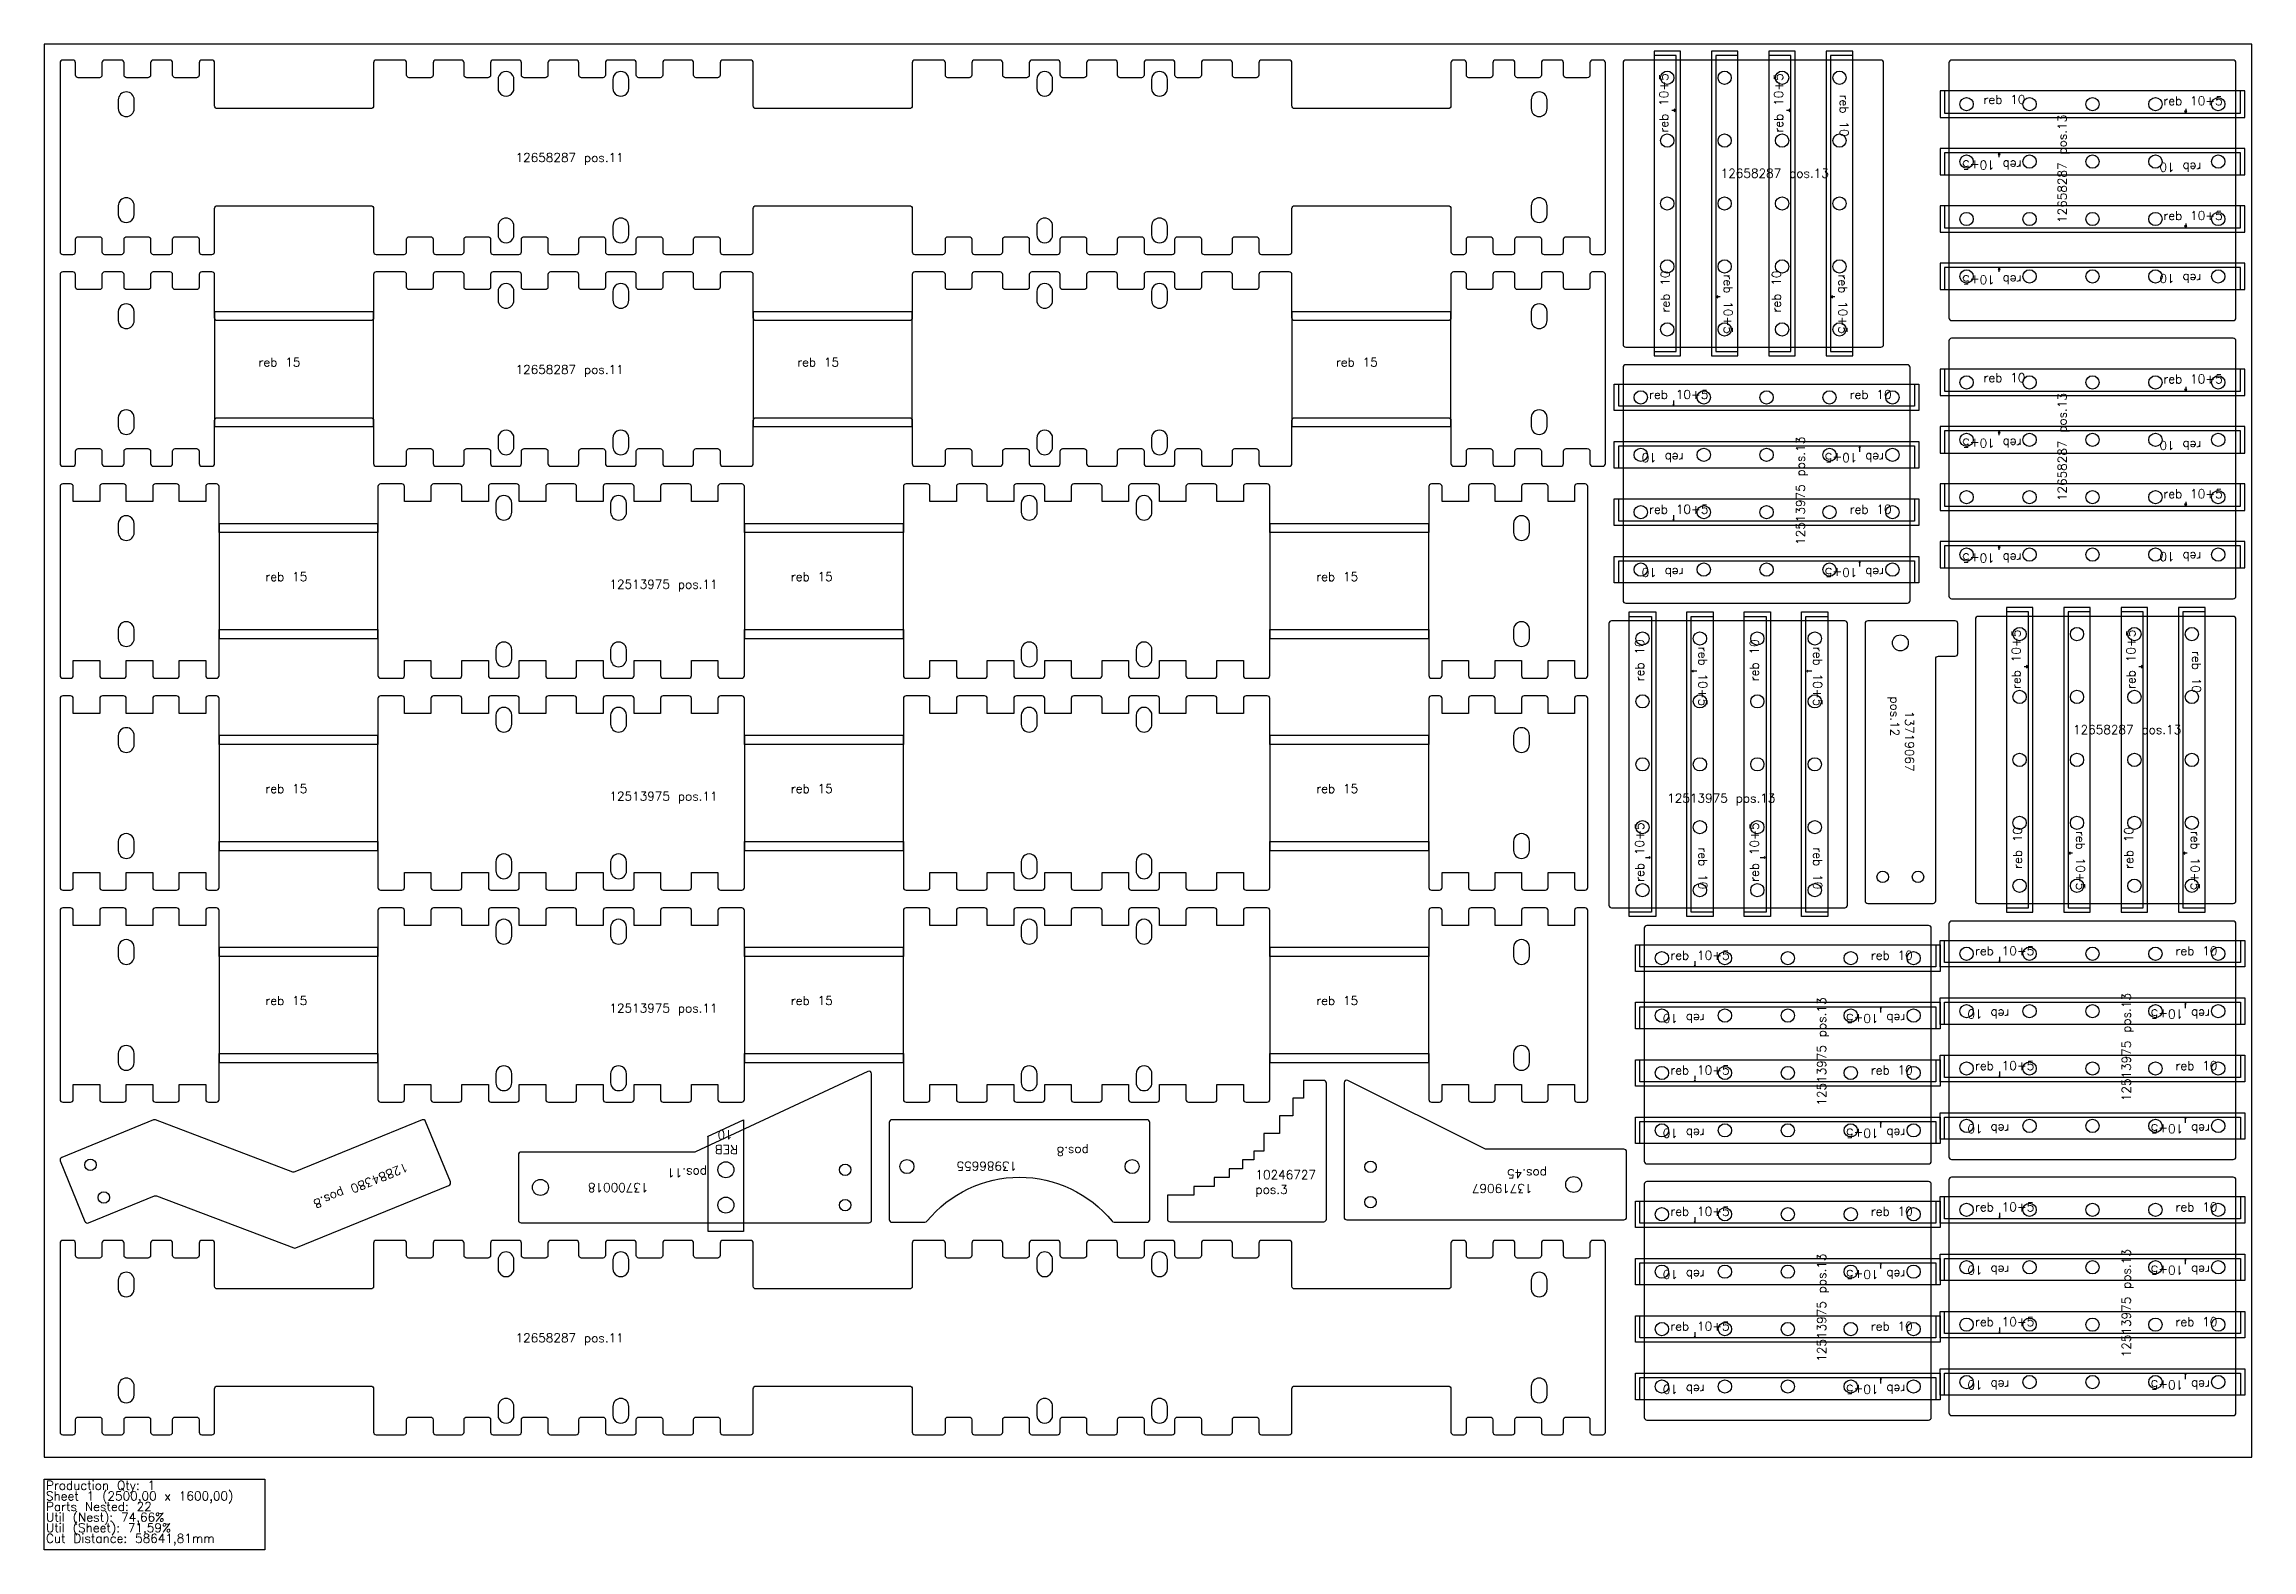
# Model space of a CAD drawing. Header units: millimetres. Extents: x 0 to 2500, y -105 to 1600.
import ezdxf

# ---------------------------------------------------------------- set-up
doc = ezdxf.new("R2010")
doc.units = ezdxf.units.MM
for name, color, linetype in [('10246727', 7, 'Continuous'), ('12513975', 7, 'Continuous'), ('12658287', 7, 'Continuous'), ('12884380v0', 7, 'Continuous'), ('13700018v0', 7, 'Continuous'), ('13719067v0', 7, 'Continuous'), ('13986655', 7, 'Continuous'), ('Rebaixo', 6, 'Continuous'), ('sheet', 24, 'Continuous'), ('Stats', 7, 'Continuous'), ('Texto', 7, 'Continuous')]:
    doc.layers.add(name, color=color, linetype=linetype)
doc.styles.get("Standard").update_dxf_attribs({"font": 'txt.shx'})

msp = doc.modelspace()

# ---------------------------------------------------------------- texts
at = {"layer": 'Rebaixo', "color": 3, "char_height": 10, "attachment_point": 1}
for s, width, insert, rotation in [('reb 10+5', 119.338, (1829.1, 1499.8), 90), ('reb 10+5', 119.338, (1959.1, 1499.8), 90), ('reb 10', 89.19, (2043.3, 1542.9), 270), ('reb 10+5', 119.338, (2239.2, 1458.1), 180), ('reb 10', 89.19, (2442.9, 1455.6), 180), ('reb 10', 89.19, (1830.7, 1296.1), 90), ('reb 10+5', 119.338, (1911.9, 1339.2), 270), ('reb 10', 89.19, (1956.6, 1296.1), 90), ('reb 10+5', 119.338, (2041.9, 1339.2), 270), ('reb 10+5', 119.338, (2239.2, 1328.1), 180), ('reb 10', 89.19, (2442.9, 1329.7), 180), ('reb 10+5', 119.338, (2239.2, 1143.1), 180), ('reb 10', 89.19, (2442.9, 1140.6), 180), ('reb 10+5', 119.338, (2239.2, 1013.1), 180), ('reb 10', 89.19, (2442.9, 1014.7), 180), ('reb 10+5', 119.338, (2228.1, 869.8), 90), ('reb 10+5', 119.338, (2358.1, 869.8), 90), ('reb 10', 89.19, (2442.3, 912.9), 270), ('reb 10', 89.19, (2229.7, 666.1), 90), ('reb 10+5', 119.338, (2310.9, 709.2), 270), ('reb 10', 89.19, (2355.6, 666.1), 90), ('reb 10+5', 119.338, (2440.9, 709.2), 270)]:
    msp.add_mtext_dynamic_manual_height_columns(s, width=width, gutter_width=12.5, heights=[0], dxfattribs=dict(at, insert=insert, rotation=rotation))
for s, width, insert in [('reb 10', 89.19, (2196.1, 1542.3)), ('reb 10+5', 119.338, (2399.8, 1540.9)), ('reb 10+5', 119.338, (2399.8, 1410.9)), ('reb 10', 89.19, (2196.1, 1227.3)), ('reb 10+5', 119.338, (2399.8, 1225.9)), ('reb 10+5', 119.338, (2399.8, 1095.9))]:
    msp.add_mtext_dynamic_manual_height_columns(s, width=width, gutter_width=12.5, heights=[0], dxfattribs=dict(at, insert=insert))
at = {"layer": 'Rebaixo', "color": 6, "char_height": 10, "attachment_point": 1}
for insert in [(242.7, 1244.9), (852.7, 1244.9), (1462.7, 1244.9)]:
    msp.add_mtext_dynamic_manual_height_columns('reb 15', width=89.19, gutter_width=12.5, heights=[0], dxfattribs=dict(at, insert=insert))
at = {"layer": 'Rebaixo', "color": 32, "char_height": 10, "attachment_point": 1}
for s, insert in [('reb 10+5', (1817.4, 1208.3)), ('reb 10', (2044.5, 1208.3)), ('reb 10+5', (1817.4, 1078.3)), ('reb 10', (2044.5, 1078.3)), ('reb 10+5', (2186.4, 578.3)), ('reb 10', (2413.5, 578.3)), ('reb 10+5', (1841.4, 573.3)), ('reb 10', (2068.5, 573.3)), ('reb 10+5', (1841.4, 443.3)), ('reb 10', (2068.5, 443.3)), ('reb 10+5', (2186.4, 448.3)), ('reb 10', (2413.5, 448.3)), ('reb 10+5', (1841.4, 283.3)), ('reb 10', (2068.5, 283.3)), ('reb 10+5', (2186.4, 288.3)), ('reb 10', (2413.5, 288.3)), ('reb 10+5', (1841.4, 153.3)), ('reb 10', (2068.5, 153.3)), ('reb 10+5', (2186.4, 158.3)), ('reb 10', (2413.5, 158.3))]:
    msp.add_mtext_dynamic_manual_height_columns(s, width=68.93, gutter_width=12.5, heights=[0], dxfattribs=dict(at, insert=insert))
for s, insert, rotation in [('reb 10', (1856.5, 1126.7), 180), ('reb 10+5', (2083.6, 1126.7), 180), ('reb 10', (1856.5, 996.7), 180), ('reb 10+5', (2083.6, 996.7), 180), ('reb 10', (1801.7, 878.5), 90), ('reb 10+5', (1883.3, 917.6), 270), ('reb 10', (1931.7, 878.5), 90), ('reb 10+5', (2013.3, 917.6), 270), ('reb 10+5', (1801.7, 651.4), 90), ('reb 10+5', (1931.7, 651.4), 90), ('reb 10', (1883.3, 690.5), 270), ('reb 10', (2013.3, 690.5), 270), ('reb 10', (1880.5, 491.7), 180), ('reb 10+5', (2107.6, 491.7), 180), ('reb 10', (2225.5, 496.7), 180), ('reb 10+5', (2452.6, 496.7), 180), ('reb 10', (2225.5, 366.7), 180), ('reb 10+5', (2452.6, 366.7), 180), ('reb 10', (1880.5, 361.7), 180), ('reb 10+5', (2107.6, 361.7), 180), ('reb 10', (1880.5, 201.7), 180), ('reb 10+5', (2107.6, 201.7), 180), ('reb 10', (2225.5, 206.7), 180), ('reb 10+5', (2452.6, 206.7), 180), ('reb 10', (1880.5, 71.7), 180), ('reb 10+5', (2107.6, 71.7), 180), ('reb 10', (2225.5, 76.7), 180), ('reb 10+5', (2452.6, 76.7), 180)]:
    msp.add_mtext_dynamic_manual_height_columns(s, width=68.93, gutter_width=12.5, heights=[0], dxfattribs=dict(at, insert=insert, rotation=rotation))
at = {"layer": 'Rebaixo', "color": 1, "char_height": 10, "attachment_point": 1}
for insert in [(250.5, 1002), (845.5, 1002), (1440.5, 1002), (250.5, 762), (845.5, 762), (1440.5, 762), (250.5, 522), (845.5, 522), (1440.5, 522)]:
    msp.add_mtext_dynamic_manual_height_columns('reb 15', width=81.56, gutter_width=12.5, heights=[0], dxfattribs=dict(at, insert=insert))
at = {"layer": 'Rebaixo', "color": 2, "insert": (790.5, 343.4), "char_height": 10, "attachment_point": 1, "rotation": 180}
msp.add_mtext_dynamic_manual_height_columns('{\\W0.46222; }REB\\P{\\W1.21222; }10', width=35.911, gutter_width=12.5, heights=[0], dxfattribs=at)
at = {"layer": 'Stats', "color": 60}
for s, p in [('Sheet 1 (2500,00 x 1600,00)', (2, -49)), ('Production Qty: 1', (2, -37)), ('Parts Nested: 22', (2, -61)), ('Util (Nest): 74,66%', (2, -73)), ('Util (Sheet): 71,59%', (2, -85)), ('Cut Distance: 58641,81mm', (2, -97))]:
    msp.add_text(s, height=10, dxfattribs=at).set_placement(p)
at = {"layer": 'Texto', "color": 3, "char_height": 10, "attachment_point": 1, "rotation": 90}
for insert in [(2280.2, 1397.5), (2280.2, 1082.5)]:
    msp.add_mtext_dynamic_manual_height_columns('12658287 pos.13', width=350.856, gutter_width=12.5, heights=[0], dxfattribs=dict(at, insert=insert))
at = {"layer": 'Texto', "color": 4, "char_height": 10, "attachment_point": 1}
for s, insert, width in [('12658287 pos.11', (533.8, 1476.6), 350.856), ('10246727 pos.3', (1371.7, 324.8), 86.391), ('12658287 pos.11', (533.8, 140), 350.856)]:
    msp.add_mtext(s, dxfattribs=dict(at, insert=insert, width=width))
at = {"layer": 'Texto', "color": 3, "char_height": 10, "attachment_point": 1}
for insert in [(1898.5, 1458.8), (2297.5, 828.8)]:
    msp.add_mtext_dynamic_manual_height_columns('12658287 pos.13', width=350.856, gutter_width=12.5, heights=[0], dxfattribs=dict(at, insert=insert))
at = {"layer": 'Texto', "color": 6, "insert": (533.8, 1236.6), "char_height": 10, "width": 350.856, "attachment_point": 1}
msp.add_mtext('12658287 pos.11', dxfattribs=at)
at = {"layer": 'Texto', "color": 32, "char_height": 10, "attachment_point": 1, "rotation": 90}
for insert in [(1983.8, 1033), (2007.8, 398), (2352.8, 403), (2007.8, 108), (2352.8, 113)]:
    msp.add_mtext_dynamic_manual_height_columns('12513975 pos.13', width=172.613, gutter_width=12.5, heights=[0], dxfattribs=dict(at, insert=insert))
at = {"layer": 'Texto', "color": 1, "char_height": 10, "width": 172.613, "attachment_point": 1}
for insert in [(640.1, 993.4), (640.1, 753.4), (640.1, 513.4)]:
    msp.add_mtext('12513975 pos.11', dxfattribs=dict(at, insert=insert))
at = {"layer": 'Texto', "color": 4, "char_height": 10, "attachment_point": 1}
for s, insert, width, rotation in [('{\\W1.855418; }13719067 pos.12', (2117.4, 861.4), 120.126, 270), ('{\\W9.095322; }13986655 pos.8', (1182.9, 324.5), 168.68, 180), ('12884380 pos.8', (413.1, 324.4), 121.834, 202.206), ('{\\W1.832571; }13719067 pos.45', (1701.7, 299.1), 120.126, 180)]:
    msp.add_mtext(s, dxfattribs=dict(at, insert=insert, width=width, rotation=rotation))
at = {"layer": 'Texto', "color": 32, "insert": (1838, 751.2), "char_height": 10, "attachment_point": 1}
msp.add_mtext_dynamic_manual_height_columns('12513975 pos.13', width=172.613, gutter_width=12.5, heights=[0], dxfattribs=at)
at = {"layer": 'Texto', "color": 2, "insert": (750.6, 300.2), "char_height": 10, "width": 161.6, "attachment_point": 1, "rotation": 180}
msp.add_mtext('{\\W7.433683; }13700018 pos.11', dxfattribs=at)

# ---------------------------------------------------------------- linework, layer by layer
at = {"color": 1}
for points in [[(150, 1102), (126, 1102, 0.414214), (123, 1099), (123, 1082), (93, 1082), (93, 1099, 0.414214), (90, 1102), (66, 1102, 0.414214), (63, 1099), (63, 1082), (33, 1082), (33, 1099, 0.414214), (30, 1102), (21, 1102, 0.414214), (18, 1099), (18, 885, 0.414214), (21, 882), (30, 882, 0.414214), (33, 885), (33, 902), (63, 902), (63, 885, 0.414214), (66, 882), (90, 882, 0.414214), (93, 885), (93, 902), (123, 902), (123, 885, 0.414214), (126, 882), (150, 882, 0.414214), (153, 885), (153, 902), (183, 902), (183, 885, 0.414214), (186, 882), (195, 882, 0.414214), (198, 885), (198, 937), (378, 937), (378, 885, 0.414214), (381, 882), (405, 882, 0.414214), (408, 885), (408, 902), (438, 902), (438, 885, 0.414214), (441, 882), (470, 882, 0.414214), (473, 885), (473, 902), (503, 902), (503, 885, 0.414214), (506, 882), (535, 882, 0.414214), (538, 885), (538, 902), (568, 902), (568, 885, 0.414214), (571, 882), (600, 882, 0.414214), (603, 885), (603, 902), (633, 902), (633, 885, 0.414214), (636, 882), (665, 882, 0.414214), (668, 885), (668, 902), (698, 902), (698, 885, 0.414214), (701, 882), (730, 882, 0.414214), (733, 885), (733, 902), (763, 902), (763, 885, 0.414214), (766, 882), (790, 882, 0.414214), (793, 885), (793, 937), (973, 937), (973, 885, 0.414214), (976, 882), (1000, 882, 0.414214), (1003, 885), (1003, 902), (1033, 902), (1033, 885, 0.414214), (1036, 882), (1065, 882, 0.414214), (1068, 885), (1068, 902), (1098, 902), (1098, 885, 0.414214), (1101, 882), (1130, 882, 0.414214), (1133, 885), (1133, 902), (1163, 902), (1163, 885, 0.414214), (1166, 882), (1195, 882, 0.414214), (1198, 885), (1198, 902), (1228, 902), (1228, 885, 0.414214), (1231, 882), (1260, 882, 0.414214), (1263, 885), (1263, 902), (1293, 902), (1293, 885, 0.414214), (1296, 882), (1325, 882, 0.414214), (1328, 885), (1328, 902), (1358, 902), (1358, 885, 0.414214), (1361, 882), (1385, 882, 0.414214), (1388, 885), (1388, 937), (1568, 937), (1568, 885, 0.414214), (1571, 882), (1580, 882, 0.414214), (1583, 885), (1583, 902), (1613, 902), (1613, 885, 0.414214), (1616, 882), (1640, 882, 0.414214), (1643, 885), (1643, 902), (1673, 902), (1673, 885, 0.414214), (1676, 882), (1700, 882, 0.414214), (1703, 885), (1703, 902), (1733, 902), (1733, 885, 0.414214), (1736, 882), (1745, 882, 0.414214), (1748, 885), (1748, 1099, 0.414214), (1745, 1102), (1736, 1102, 0.414214), (1733, 1099), (1733, 1082), (1703, 1082), (1703, 1099, 0.414214), (1700, 1102), (1676, 1102, 0.414214), (1673, 1099), (1673, 1082), (1643, 1082), (1643, 1099, 0.414214), (1640, 1102), (1616, 1102, 0.414214), (1613, 1099), (1613, 1082), (1583, 1082), (1583, 1099, 0.414214), (1580, 1102), (1571, 1102, 0.414214), (1568, 1099), (1568, 1047), (1388, 1047), (1388, 1099, 0.414214), (1385, 1102), (1361, 1102, 0.414214), (1358, 1099), (1358, 1082), (1328, 1082), (1328, 1099, 0.414214), (1325, 1102), (1296, 1102, 0.414214), (1293, 1099), (1293, 1082), (1263, 1082), (1263, 1099, 0.414214), (1260, 1102), (1231, 1102, 0.414214), (1228, 1099), (1228, 1082), (1198, 1082), (1198, 1099, 0.414214), (1195, 1102), (1166, 1102, 0.414214), (1163, 1099), (1163, 1082), (1133, 1082), (1133, 1099, 0.414214), (1130, 1102), (1101, 1102, 0.414214), (1098, 1099), (1098, 1082), (1068, 1082), (1068, 1099, 0.414214), (1065, 1102), (1036, 1102, 0.414214), (1033, 1099), (1033, 1082), (1003, 1082), (1003, 1099, 0.414214), (1000, 1102), (976, 1102, 0.414214), (973, 1099), (973, 1047), (793, 1047), (793, 1099, 0.414214), (790, 1102), (766, 1102, 0.414214), (763, 1099), (763, 1082), (733, 1082), (733, 1099, 0.414214), (730, 1102), (701, 1102, 0.414214), (698, 1099), (698, 1082), (668, 1082), (668, 1099, 0.414214), (665, 1102), (636, 1102, 0.414214), (633, 1099), (633, 1082), (603, 1082), (603, 1099, 0.414214), (600, 1102), (571, 1102, 0.414214), (568, 1099), (568, 1082), (538, 1082), (538, 1099, 0.414214), (535, 1102), (506, 1102, 0.414214), (503, 1099), (503, 1082), (473, 1082), (473, 1099, 0.414214), (470, 1102), (441, 1102, 0.414214), (438, 1099), (438, 1082), (408, 1082), (408, 1099, 0.414214), (405, 1102), (381, 1102, 0.414214), (378, 1099), (378, 1047), (198, 1047), (198, 1099, 0.414214), (195, 1102), (186, 1102, 0.414214), (183, 1099), (183, 1082), (153, 1082), (153, 1099, 0.414214)], [(511.5, 1070, 0.999955), (529.5, 1070), (529.5, 1080, 1.000023), (511.5, 1080)], [(641.5, 1070, 0.999955), (659.5, 1070), (659.5, 1080, 1.000023), (641.5, 1080)], [(1106.5, 1070, 0.999955), (1124.5, 1070), (1124.5, 1080, 1.000024), (1106.5, 1080)], [(1236.5, 1070, 0.999955), (1254.5, 1070), (1254.5, 1080, 1.000024), (1236.5, 1080)], [(84, 1047, 0.999977), (102, 1047), (102, 1057, 1.000045), (84, 1057)], [(1664, 1047, 0.999976), (1682, 1047), (1682, 1057, 1.000045), (1664, 1057)], [(102, 937, 1.000023), (84, 937), (84, 927, 0.999955), (102, 927)], [(1682, 937, 1.000023), (1664, 937), (1664, 927, 0.999955), (1682, 927)], [(529.5, 914, 1.000045), (511.5, 914), (511.5, 904, 0.999977), (529.5, 904)], [(659.5, 914, 1.000045), (641.5, 914), (641.5, 904, 0.999977), (659.5, 904)], [(1124.5, 914, 1.000045), (1106.5, 914), (1106.5, 904, 0.999977), (1124.5, 904)], [(1254.5, 914, 1.000045), (1236.5, 914), (1236.5, 904, 0.999977), (1254.5, 904)], [(150, 862), (126, 862, 0.414214), (123, 859), (123, 842), (93, 842), (93, 859, 0.414214), (90, 862), (66, 862, 0.414214), (63, 859), (63, 842), (33, 842), (33, 859, 0.414214), (30, 862), (21, 862, 0.414214), (18, 859), (18, 645, 0.414214), (21, 642), (30, 642, 0.414214), (33, 645), (33, 662), (63, 662), (63, 645, 0.414214), (66, 642), (90, 642, 0.414214), (93, 645), (93, 662), (123, 662), (123, 645, 0.414214), (126, 642), (150, 642, 0.414214), (153, 645), (153, 662), (183, 662), (183, 645, 0.414214), (186, 642), (195, 642, 0.414214), (198, 645), (198, 697), (378, 697), (378, 645, 0.414214), (381, 642), (405, 642, 0.414214), (408, 645), (408, 662), (438, 662), (438, 645, 0.414214), (441, 642), (470, 642, 0.414214), (473, 645), (473, 662), (503, 662), (503, 645, 0.414214), (506, 642), (535, 642, 0.414214), (538, 645), (538, 662), (568, 662), (568, 645, 0.414214), (571, 642), (600, 642, 0.414214), (603, 645), (603, 662), (633, 662), (633, 645, 0.414214), (636, 642), (665, 642, 0.414214), (668, 645), (668, 662), (698, 662), (698, 645, 0.414214), (701, 642), (730, 642, 0.414214), (733, 645), (733, 662), (763, 662), (763, 645, 0.414214), (766, 642), (790, 642, 0.414214), (793, 645), (793, 697), (973, 697), (973, 645, 0.414214), (976, 642), (1000, 642, 0.414214), (1003, 645), (1003, 662), (1033, 662), (1033, 645, 0.414214), (1036, 642), (1065, 642, 0.414214), (1068, 645), (1068, 662), (1098, 662), (1098, 645, 0.414214), (1101, 642), (1130, 642, 0.414214), (1133, 645), (1133, 662), (1163, 662), (1163, 645, 0.414214), (1166, 642), (1195, 642, 0.414214), (1198, 645), (1198, 662), (1228, 662), (1228, 645, 0.414214), (1231, 642), (1260, 642, 0.414214), (1263, 645), (1263, 662), (1293, 662), (1293, 645, 0.414214), (1296, 642), (1325, 642, 0.414214), (1328, 645), (1328, 662), (1358, 662), (1358, 645, 0.414214), (1361, 642), (1385, 642, 0.414214), (1388, 645), (1388, 697), (1568, 697), (1568, 645, 0.414214), (1571, 642), (1580, 642, 0.414214), (1583, 645), (1583, 662), (1613, 662), (1613, 645, 0.414214), (1616, 642), (1640, 642, 0.414214), (1643, 645), (1643, 662), (1673, 662), (1673, 645, 0.414214), (1676, 642), (1700, 642, 0.414214), (1703, 645), (1703, 662), (1733, 662), (1733, 645, 0.414214), (1736, 642), (1745, 642, 0.414214), (1748, 645), (1748, 859, 0.414214), (1745, 862), (1736, 862, 0.414214), (1733, 859), (1733, 842), (1703, 842), (1703, 859, 0.414214), (1700, 862), (1676, 862, 0.414214), (1673, 859), (1673, 842), (1643, 842), (1643, 859, 0.414214), (1640, 862), (1616, 862, 0.414214), (1613, 859), (1613, 842), (1583, 842), (1583, 859, 0.414214), (1580, 862), (1571, 862, 0.414214), (1568, 859), (1568, 807), (1388, 807), (1388, 859, 0.414214), (1385, 862), (1361, 862, 0.414214), (1358, 859), (1358, 842), (1328, 842), (1328, 859, 0.414214), (1325, 862), (1296, 862, 0.414214), (1293, 859), (1293, 842), (1263, 842), (1263, 859, 0.414214), (1260, 862), (1231, 862, 0.414214), (1228, 859), (1228, 842), (1198, 842), (1198, 859, 0.414214), (1195, 862), (1166, 862, 0.414214), (1163, 859), (1163, 842), (1133, 842), (1133, 859, 0.414214), (1130, 862), (1101, 862, 0.414214), (1098, 859), (1098, 842), (1068, 842), (1068, 859, 0.414214), (1065, 862), (1036, 862, 0.414214), (1033, 859), (1033, 842), (1003, 842), (1003, 859, 0.414214), (1000, 862), (976, 862, 0.414214), (973, 859), (973, 807), (793, 807), (793, 859, 0.414214), (790, 862), (766, 862, 0.414214), (763, 859), (763, 842), (733, 842), (733, 859, 0.414214), (730, 862), (701, 862, 0.414214), (698, 859), (698, 842), (668, 842), (668, 859, 0.414214), (665, 862), (636, 862, 0.414214), (633, 859), (633, 842), (603, 842), (603, 859, 0.414214), (600, 862), (571, 862, 0.414214), (568, 859), (568, 842), (538, 842), (538, 859, 0.414214), (535, 862), (506, 862, 0.414214), (503, 859), (503, 842), (473, 842), (473, 859, 0.414214), (470, 862), (441, 862, 0.414214), (438, 859), (438, 842), (408, 842), (408, 859, 0.414214), (405, 862), (381, 862, 0.414214), (378, 859), (378, 807), (198, 807), (198, 859, 0.414214), (195, 862), (186, 862, 0.414214), (183, 859), (183, 842), (153, 842), (153, 859, 0.414214)], [(84, 807, 0.999969), (102, 807), (102, 817, 0.999977), (84, 817)], [(511.5, 830, 0.999969), (529.5, 830), (529.5, 840, 1.000031), (511.5, 840)], [(641.5, 830, 0.999969), (659.5, 830), (659.5, 840, 1.000031), (641.5, 840)], [(1106.5, 830, 0.999969), (1124.5, 830), (1124.5, 840, 1.000031), (1106.5, 840)], [(1236.5, 830, 0.999969), (1254.5, 830), (1254.5, 840, 1.000031), (1236.5, 840)], [(1664, 807, 0.999969), (1682, 807), (1682, 817, 0.999977), (1664, 817)], [(102, 697, 1.000031), (84, 697), (84, 687, 0.999969), (102, 687)], [(1682, 697, 1.000031), (1664, 697), (1664, 687, 0.999969), (1682, 687)], [(529.5, 674, 1.000031), (511.5, 674), (511.5, 664, 0.999969), (529.5, 664)], [(659.5, 674, 1.000031), (641.5, 674), (641.5, 664, 0.999969), (659.5, 664)], [(1124.5, 674, 1.000031), (1106.5, 674), (1106.5, 664, 0.999969), (1124.5, 664)], [(1254.5, 674, 1.000031), (1236.5, 674), (1236.5, 664, 0.999969), (1254.5, 664)], [(150, 622), (126, 622, 0.414214), (123, 619), (123, 602), (93, 602), (93, 619, 0.414214), (90, 622), (66, 622, 0.414214), (63, 619), (63, 602), (33, 602), (33, 619, 0.414214), (30, 622), (21, 622, 0.414214), (18, 619), (18, 405, 0.414214), (21, 402), (30, 402, 0.414214), (33, 405), (33, 422), (63, 422), (63, 405, 0.414214), (66, 402), (90, 402, 0.414214), (93, 405), (93, 422), (123, 422), (123, 405, 0.414214), (126, 402), (150, 402, 0.414214), (153, 405), (153, 422), (183, 422), (183, 405, 0.414214), (186, 402), (195, 402, 0.414214), (198, 405), (198, 457), (378, 457), (378, 405, 0.414214), (381, 402), (405, 402, 0.414214), (408, 405), (408, 422), (438, 422), (438, 405, 0.414214), (441, 402), (470, 402, 0.414214), (473, 405), (473, 422), (503, 422), (503, 405, 0.414214), (506, 402), (535, 402, 0.414214), (538, 405), (538, 422), (568, 422), (568, 405, 0.414214), (571, 402), (600, 402, 0.414214), (603, 405), (603, 422), (633, 422), (633, 405, 0.414214), (636, 402), (665, 402, 0.414214), (668, 405), (668, 422), (698, 422), (698, 405, 0.414214), (701, 402), (730, 402, 0.414214), (733, 405), (733, 422), (763, 422), (763, 405, 0.414214), (766, 402), (790, 402, 0.414214), (793, 405), (793, 457), (973, 457), (973, 405, 0.414214), (976, 402), (1000, 402, 0.414214), (1003, 405), (1003, 422), (1033, 422), (1033, 405, 0.414214), (1036, 402), (1065, 402, 0.414214), (1068, 405), (1068, 422), (1098, 422), (1098, 405, 0.414214), (1101, 402), (1130, 402, 0.414214), (1133, 405), (1133, 422), (1163, 422), (1163, 405, 0.414214), (1166, 402), (1195, 402, 0.414214), (1198, 405), (1198, 422), (1228, 422), (1228, 405, 0.414214), (1231, 402), (1260, 402, 0.414214), (1263, 405), (1263, 422), (1293, 422), (1293, 405, 0.414214), (1296, 402), (1325, 402, 0.414214), (1328, 405), (1328, 422), (1358, 422), (1358, 405, 0.414214), (1361, 402), (1385, 402, 0.414214), (1388, 405), (1388, 457), (1568, 457), (1568, 405, 0.414214), (1571, 402), (1580, 402, 0.414214), (1583, 405), (1583, 422), (1613, 422), (1613, 405, 0.414214), (1616, 402), (1640, 402, 0.414214), (1643, 405), (1643, 422), (1673, 422), (1673, 405, 0.414214), (1676, 402), (1700, 402, 0.414214), (1703, 405), (1703, 422), (1733, 422), (1733, 405, 0.414214), (1736, 402), (1745, 402, 0.414214), (1748, 405), (1748, 619, 0.414214), (1745, 622), (1736, 622, 0.414214), (1733, 619), (1733, 602), (1703, 602), (1703, 619, 0.414214), (1700, 622), (1676, 622, 0.414214), (1673, 619), (1673, 602), (1643, 602), (1643, 619, 0.414214), (1640, 622), (1616, 622, 0.414214), (1613, 619), (1613, 602), (1583, 602), (1583, 619, 0.414214), (1580, 622), (1571, 622, 0.414214), (1568, 619), (1568, 567), (1388, 567), (1388, 619, 0.414214), (1385, 622), (1361, 622, 0.414214), (1358, 619), (1358, 602), (1328, 602), (1328, 619, 0.414214), (1325, 622), (1296, 622, 0.414214), (1293, 619), (1293, 602), (1263, 602), (1263, 619, 0.414214), (1260, 622), (1231, 622, 0.414214), (1228, 619), (1228, 602), (1198, 602), (1198, 619, 0.414214), (1195, 622), (1166, 622, 0.414214), (1163, 619), (1163, 602), (1133, 602), (1133, 619, 0.414214), (1130, 622), (1101, 622, 0.414214), (1098, 619), (1098, 602), (1068, 602), (1068, 619, 0.414214), (1065, 622), (1036, 622, 0.414214), (1033, 619), (1033, 602), (1003, 602), (1003, 619, 0.414214), (1000, 622), (976, 622, 0.414214), (973, 619), (973, 567), (793, 567), (793, 619, 0.414214), (790, 622), (766, 622, 0.414214), (763, 619), (763, 602), (733, 602), (733, 619, 0.414214), (730, 622), (701, 622, 0.414214), (698, 619), (698, 602), (668, 602), (668, 619, 0.414214), (665, 622), (636, 622, 0.414214), (633, 619), (633, 602), (603, 602), (603, 619, 0.414214), (600, 622), (571, 622, 0.414214), (568, 619), (568, 602), (538, 602), (538, 619, 0.414214), (535, 622), (506, 622, 0.414214), (503, 619), (503, 602), (473, 602), (473, 619, 0.414214), (470, 622), (441, 622, 0.414214), (438, 619), (438, 602), (408, 602), (408, 619, 0.414214), (405, 622), (381, 622, 0.414214), (378, 619), (378, 567), (198, 567), (198, 619, 0.414214), (195, 622), (186, 622, 0.414214), (183, 619), (183, 602), (153, 602), (153, 619, 0.414214)], [(511.5, 590, 0.999979), (529.5, 590), (529.5, 600, 1.000021), (511.5, 600)], [(641.5, 590, 0.999979), (659.5, 590), (659.5, 600, 1.000021), (641.5, 600)], [(1106.5, 590, 0.999979), (1124.5, 590), (1124.5, 600, 1.000021), (1106.5, 600)], [(1236.5, 590, 0.999979), (1254.5, 590), (1254.5, 600, 1.000021), (1236.5, 600)], [(84, 567, 0.999979), (102, 567), (102, 577, 1.000021), (84, 577)], [(1664, 567, 0.999979), (1682, 567), (1682, 577, 1.000021), (1664, 577)], [(102, 457, 1.000021), (84, 457), (84, 447, 1.000032), (102, 447)], [(1682, 457, 1.000021), (1664, 457), (1664, 447, 1.000032), (1682, 447)], [(529.5, 434, 1.000021), (511.5, 434), (511.5, 424, 0.999979), (529.5, 424)], [(659.5, 434, 1.000021), (641.5, 434), (641.5, 424, 0.999979), (659.5, 424)], [(1124.5, 434, 1.000021), (1106.5, 434), (1106.5, 424, 0.999979), (1124.5, 424)], [(1254.5, 434, 1.000021), (1236.5, 434), (1236.5, 424, 0.999979), (1254.5, 424)]]:
    msp.add_lwpolyline(points, format="xyb", close=True, dxfattribs=at)
at = {"layer": '10246727', "color": 4}
msp.add_lwpolyline([(1272, 296.6), (1272, 269.6, 0.414214), (1275, 266.6), (1449, 266.6, 0.414214), (1452, 269.6), (1452, 423.6, 0.414214), (1449, 426.6), (1426, 426.6), (1426, 406.6), (1414, 406.6), (1414, 386.6), (1399, 386.6), (1399, 366.6), (1381, 366.6), (1381, 346.6), (1370, 346.6), (1370, 336.6), (1357, 336.6), (1357, 326.6), (1342, 326.6), (1342, 316.6), (1325, 316.6), (1325, 306.6), (1302, 306.6), (1302, 296.6)], format="xyb", close=True, dxfattribs=at)
at = {"layer": '12513975', "color": 32}
for p, q in [((1845.1, 1196.6), (1845.1, 1192.5)), ((2055.9, 1138.4), (2055.9, 1142.5)), ((1845.1, 1066.6), (1845.1, 1062.5)), ((2055.9, 1008.4), (2055.9, 1012.5)), ((1871.6, 889.9), (1867.5, 889.9)), ((2001.6, 889.9), (1997.5, 889.9)), ((1813.4, 679.1), (1817.5, 679.1)), ((1943.4, 679.1), (1947.5, 679.1)), ((1869.1, 561.6), (1869.1, 557.5)), ((2214.1, 566.6), (2214.1, 562.5)), ((2079.9, 503.4), (2079.9, 507.5)), ((2424.9, 508.4), (2424.9, 512.5)), ((1869.1, 431.6), (1869.1, 427.5)), ((2214.1, 436.6), (2214.1, 432.5)), ((2079.9, 373.4), (2079.9, 377.5)), ((2424.9, 378.4), (2424.9, 382.5)), ((2214.1, 276.6), (2214.1, 272.5)), ((1869.1, 271.6), (1869.1, 267.5)), ((2079.9, 213.4), (2079.9, 217.5)), ((2424.9, 218.4), (2424.9, 222.5)), ((1869.1, 141.6), (1869.1, 137.5)), ((2214.1, 146.6), (2214.1, 142.5)), ((2079.9, 83.4), (2079.9, 87.5)), ((2424.9, 88.4), (2424.9, 92.5))]:
    msp.add_line(p, q, dxfattribs=at)
for points in [[(1788, 1234), (1788, 970, 0.414214), (1791, 967), (2110, 967, 0.414214), (2113, 970), (2113, 1234, 0.414214), (2110, 1237), (1791, 1237, 0.414214)], [(2039, 947), (1775, 947, 0.414214), (1772, 944), (1772, 625, 0.414214), (1775, 622), (2039, 622, 0.414214), (2042, 625), (2042, 944, 0.414214)], [(1812, 599), (1812, 335, 0.414214), (1815, 332), (2134, 332, 0.414214), (2137, 335), (2137, 599, 0.414214), (2134, 602), (1815, 602, 0.414214)], [(2157, 604), (2157, 340, 0.414214), (2160, 337), (2479, 337, 0.414214), (2482, 340), (2482, 604, 0.414214), (2479, 607), (2160, 607, 0.414214)], [(1812, 309), (1812, 45, 0.414214), (1815, 42), (2134, 42, 0.414214), (2137, 45), (2137, 309, 0.414214), (2134, 312), (1815, 312, 0.414214)], [(2157, 314), (2157, 50, 0.414214), (2160, 47), (2479, 47, 0.414214), (2482, 50), (2482, 314, 0.414214), (2479, 317), (2160, 317, 0.414214)]]:
    msp.add_lwpolyline(points, format="xyb", close=True, dxfattribs=at)
for points in [[(1844.3, 1192.3), (1845.1, 1190.9), (1845.9, 1192.3)], [(2056.7, 1142.7), (2055.9, 1144.1), (2055.1, 1142.7)], [(1844.3, 1062.3), (1845.1, 1060.9), (1845.9, 1062.3)], [(2056.7, 1012.7), (2055.9, 1014.1), (2055.1, 1012.7)], [(1867.3, 890.7), (1865.9, 889.9), (1867.3, 889.1)], [(1997.3, 890.7), (1995.9, 889.9), (1997.3, 889.1)], [(1817.7, 678.3), (1819.1, 679.1), (1817.7, 679.9)], [(1947.7, 678.3), (1949.1, 679.1), (1947.7, 679.9)], [(1868.3, 557.3), (1869.1, 555.9), (1869.9, 557.3)], [(2213.3, 562.3), (2214.1, 560.9), (2214.9, 562.3)], [(2080.7, 507.7), (2079.9, 509.1), (2079.1, 507.7)], [(2425.7, 512.7), (2424.9, 514.1), (2424.1, 512.7)], [(1868.3, 427.3), (1869.1, 425.9), (1869.9, 427.3)], [(2213.3, 432.3), (2214.1, 430.9), (2214.9, 432.3)], [(2080.7, 377.7), (2079.9, 379.1), (2079.1, 377.7)], [(2425.7, 382.7), (2424.9, 384.1), (2424.1, 382.7)], [(1868.3, 267.3), (1869.1, 265.9), (1869.9, 267.3)], [(2213.3, 272.3), (2214.1, 270.9), (2214.9, 272.3)], [(2080.7, 217.7), (2079.9, 219.1), (2079.1, 217.7)], [(2425.7, 222.7), (2424.9, 224.1), (2424.1, 222.7)], [(1868.3, 137.3), (1869.1, 135.9), (1869.9, 137.3)], [(2213.3, 142.3), (2214.1, 140.9), (2214.9, 142.3)], [(2080.7, 87.7), (2079.9, 89.1), (2079.1, 87.7)], [(2425.7, 92.7), (2424.9, 94.1), (2424.1, 92.7)]]:
    msp.add_lwpolyline(points, dxfattribs=at)
at = {"layer": '12513975', "color": 32, "linetype": 'Continuous', "lineweight": 25}
for centre in [(1808, 1200), (1879.3, 1200), (1950.5, 1200), (2021.8, 1200), (2093, 1200), (1808, 1135), (1879.3, 1135), (1950.5, 1135), (2021.8, 1135), (2093, 1135), (1808, 1070), (1879.3, 1070), (1950.5, 1070), (2021.8, 1070), (2093, 1070), (1808, 1005), (1879.3, 1005), (1950.5, 1005), (2021.8, 1005), (2093, 1005), (1810, 927), (1875, 927), (1940, 927), (2005, 927), (1810, 855.8), (1875, 855.8), (1940, 855.8), (2005, 855.8), (1810, 784.5), (1875, 784.5), (1940, 784.5), (2005, 784.5), (1810, 713.3), (1875, 713.3), (1940, 713.3), (2005, 713.3), (1810, 642), (1875, 642), (1940, 642), (2005, 642), (2177, 570), (2248.3, 570), (2319.5, 570), (2390.8, 570), (2462, 570), (1832, 565), (1903.3, 565), (1974.5, 565), (2045.8, 565), (2117, 565), (1832, 500), (1903.3, 500), (1974.5, 500), (2045.8, 500), (2117, 500), (2177, 505), (2248.3, 505), (2319.5, 505), (2390.8, 505), (2462, 505), (1832, 435), (1903.3, 435), (1974.5, 435), (2045.8, 435), (2117, 435), (2177, 440), (2248.3, 440), (2319.5, 440), (2390.8, 440), (2462, 440), (1832, 370), (1903.3, 370), (1974.5, 370), (2045.8, 370), (2117, 370), (2177, 375), (2248.3, 375), (2319.5, 375), (2390.8, 375), (2462, 375), (1832, 275), (1903.3, 275), (1974.5, 275), (2045.8, 275), (2117, 275), (2177, 280), (2248.3, 280), (2319.5, 280), (2390.8, 280), (2462, 280), (1832, 210), (1903.3, 210), (1974.5, 210), (2045.8, 210), (2117, 210), (2177, 215), (2248.3, 215), (2319.5, 215), (2390.8, 215), (2462, 215), (1832, 145), (1903.3, 145), (1974.5, 145), (2045.8, 145), (2117, 145), (2177, 150), (2248.3, 150), (2319.5, 150), (2390.8, 150), (2462, 150), (1832, 80), (1903.3, 80), (1974.5, 80), (2045.8, 80), (2117, 80), (2177, 85), (2248.3, 85), (2319.5, 85), (2390.8, 85), (2462, 85)]:
    msp.add_circle(centre, 7.5, dxfattribs=at)
at = {"layer": '12658287', "color": 3}
for p, q in [((2425.2, 1526.8), (2425.2, 1522)), ((2425.2, 1396.8), (2425.2, 1392)), ((1897.8, 1313.8), (1893, 1313.8)), ((2027.8, 1313.8), (2023, 1313.8)), ((2425.2, 1211.8), (2425.2, 1207)), ((2425.2, 1081.8), (2425.2, 1077)), ((2296.8, 683.8), (2292, 683.8)), ((2426.8, 683.8), (2422, 683.8))]:
    msp.add_line(p, q, dxfattribs=at)
at = {"layer": '12658287', "color": 4}
for points in [[(1768, 1365), (1768, 1579, 0.414214), (1765, 1582), (1753.5, 1582, 0.414214), (1750.5, 1579), (1750.5, 1565, -0.414214), (1747.5, 1562), (1723.5, 1562, -0.414214), (1720.5, 1565), (1720.5, 1579, 0.414214), (1717.5, 1582), (1698.5, 1582, 0.414214), (1695.5, 1579), (1695.5, 1565, -0.414214), (1692.5, 1562), (1668.5, 1562, -0.414214), (1665.5, 1565), (1665.5, 1579, 0.414214), (1662.5, 1582), (1643.5, 1582, 0.414214), (1640.5, 1579), (1640.5, 1565, -0.414214), (1637.5, 1562), (1613.5, 1562, -0.414214), (1610.5, 1565), (1610.5, 1579, 0.414214), (1607.5, 1582), (1596, 1582, 0.414214), (1593, 1579), (1593, 1530, -0.414214), (1590, 1527), (1416, 1527, -0.414214), (1413, 1530), (1413, 1579, 0.414214), (1410, 1582), (1378.5, 1582, 0.414214), (1375.5, 1579), (1375.5, 1565, -0.414214), (1372.5, 1562), (1348.5, 1562, -0.414214), (1345.5, 1565), (1345.5, 1579, 0.414214), (1342.5, 1582), (1313.5, 1582, 0.414214), (1310.5, 1579), (1310.5, 1565, -0.414214), (1307.5, 1562), (1283.5, 1562, -0.414214), (1280.5, 1565), (1280.5, 1579, 0.414214), (1277.5, 1582), (1248.5, 1582, 0.414214), (1245.5, 1579), (1245.5, 1565, -0.414214), (1242.5, 1562), (1218.5, 1562, -0.414214), (1215.5, 1565), (1215.5, 1579, 0.414214), (1212.5, 1582), (1183.5, 1582, 0.414214), (1180.5, 1579), (1180.5, 1565, -0.414214), (1177.5, 1562), (1153.5, 1562, -0.414214), (1150.5, 1565), (1150.5, 1579, 0.414214), (1147.5, 1582), (1118.5, 1582, 0.414214), (1115.5, 1579), (1115.5, 1565, -0.414214), (1112.5, 1562), (1088.5, 1562, -0.414214), (1085.5, 1565), (1085.5, 1579, 0.414214), (1082.5, 1582), (1053.5, 1582, 0.414214), (1050.5, 1579), (1050.5, 1565, -0.414214), (1047.5, 1562), (1023.5, 1562, -0.414214), (1020.5, 1565), (1020.5, 1579, 0.414214), (1017.5, 1582), (986, 1582, 0.414214), (983, 1579), (983, 1530, -0.414214), (980, 1527), (806, 1527, -0.414214), (803, 1530), (803, 1579, 0.414214), (800, 1582), (768.5, 1582, 0.414214), (765.5, 1579), (765.5, 1565, -0.414214), (762.5, 1562), (738.5, 1562, -0.414214), (735.5, 1565), (735.5, 1579, 0.414214), (732.5, 1582), (703.5, 1582, 0.414214), (700.5, 1579), (700.5, 1565, -0.414214), (697.5, 1562), (673.5, 1562, -0.414214), (670.5, 1565), (670.5, 1579, 0.414214), (667.5, 1582), (638.5, 1582, 0.414214), (635.5, 1579), (635.5, 1565, -0.414214), (632.5, 1562), (608.5, 1562, -0.414214), (605.5, 1565), (605.5, 1579, 0.414214), (602.5, 1582), (573.5, 1582, 0.414214), (570.5, 1579), (570.5, 1565, -0.414214), (567.5, 1562), (543.5, 1562, -0.414214), (540.5, 1565), (540.5, 1579, 0.414214), (537.5, 1582), (508.5, 1582, 0.414214), (505.5, 1579), (505.5, 1565, -0.414214), (502.5, 1562), (478.5, 1562, -0.414214), (475.5, 1565), (475.5, 1579, 0.414214), (472.5, 1582), (443.5, 1582, 0.414214), (440.5, 1579), (440.5, 1565, -0.414214), (437.5, 1562), (413.5, 1562, -0.414214), (410.5, 1565), (410.5, 1579, 0.414214), (407.5, 1582), (376, 1582, 0.414214), (373, 1579), (373, 1530, -0.414214), (370, 1527), (196, 1527, -0.414214), (193, 1530), (193, 1579, 0.414214), (190, 1582), (178.5, 1582, 0.414214), (175.5, 1579), (175.5, 1565, -0.414214), (172.5, 1562), (148.5, 1562, -0.414214), (145.5, 1565), (145.5, 1579, 0.414214), (142.5, 1582), (123.5, 1582, 0.414214), (120.5, 1579), (120.5, 1565, -0.414214), (117.5, 1562), (93.5, 1562, -0.414214), (90.5, 1565), (90.5, 1579, 0.414214), (87.5, 1582), (68.5, 1582, 0.414214), (65.5, 1579), (65.5, 1565, -0.414214), (62.5, 1562), (38.5, 1562, -0.414214), (35.5, 1565), (35.5, 1579, 0.414214), (32.5, 1582), (21, 1582, 0.414214), (18, 1579), (18, 1365, 0.414214), (21, 1362), (32.5, 1362, 0.414214), (35.5, 1365), (35.5, 1379, -0.414214), (38.5, 1382), (62.5, 1382, -0.414214), (65.5, 1379), (65.5, 1365, 0.414214), (68.5, 1362), (87.5, 1362, 0.414214), (90.5, 1365), (90.5, 1379, -0.414214), (93.5, 1382), (117.5, 1382, -0.414214), (120.5, 1379), (120.5, 1365, 0.414214), (123.5, 1362), (142.5, 1362, 0.414214), (145.5, 1365), (145.5, 1379, -0.414214), (148.5, 1382), (172.5, 1382, -0.414214), (175.5, 1379), (175.5, 1365, 0.414214), (178.5, 1362), (190, 1362, 0.414214), (193, 1365), (193, 1414, -0.414214), (196, 1417), (370, 1417, -0.414214), (373, 1414), (373, 1365, 0.414214), (376, 1362), (407.5, 1362, 0.414214), (410.5, 1365), (410.5, 1379, -0.414214), (413.5, 1382), (437.5, 1382, -0.414214), (440.5, 1379), (440.5, 1365, 0.414214), (443.5, 1362), (472.5, 1362, 0.414214), (475.5, 1365), (475.5, 1379, -0.414214), (478.5, 1382), (502.5, 1382, -0.414214), (505.5, 1379), (505.5, 1365, 0.414214), (508.5, 1362), (537.5, 1362, 0.414214), (540.5, 1365), (540.5, 1379, -0.414214), (543.5, 1382), (567.5, 1382, -0.414214), (570.5, 1379), (570.5, 1365, 0.414214), (573.5, 1362), (602.5, 1362, 0.414214), (605.5, 1365), (605.5, 1379, -0.414214), (608.5, 1382), (632.5, 1382, -0.414214), (635.5, 1379), (635.5, 1365, 0.414214), (638.5, 1362), (667.5, 1362, 0.414214), (670.5, 1365), (670.5, 1379, -0.414214), (673.5, 1382), (697.5, 1382, -0.414214), (700.5, 1379), (700.5, 1365, 0.414214), (703.5, 1362), (732.5, 1362, 0.414214), (735.5, 1365), (735.5, 1379, -0.414214), (738.5, 1382), (762.5, 1382, -0.414214), (765.5, 1379), (765.5, 1365, 0.414214), (768.5, 1362), (800, 1362, 0.414214), (803, 1365), (803, 1414, -0.414214), (806, 1417), (980, 1417, -0.414214), (983, 1414), (983, 1365, 0.414214), (986, 1362), (1017.5, 1362, 0.414214), (1020.5, 1365), (1020.5, 1379, -0.414214), (1023.5, 1382), (1047.5, 1382, -0.414214), (1050.5, 1379), (1050.5, 1365, 0.414214), (1053.5, 1362), (1082.5, 1362, 0.414214), (1085.5, 1365), (1085.5, 1379, -0.414214), (1088.5, 1382), (1112.5, 1382, -0.414214), (1115.5, 1379), (1115.5, 1365, 0.414214), (1118.5, 1362), (1147.5, 1362, 0.414214), (1150.5, 1365), (1150.5, 1379, -0.414214), (1153.5, 1382), (1177.5, 1382, -0.414214), (1180.5, 1379), (1180.5, 1365, 0.414214), (1183.5, 1362), (1212.5, 1362, 0.414214), (1215.5, 1365), (1215.5, 1379, -0.414214), (1218.5, 1382), (1242.5, 1382, -0.414214), (1245.5, 1379), (1245.5, 1365, 0.414214), (1248.5, 1362), (1277.5, 1362, 0.414214), (1280.5, 1365), (1280.5, 1379, -0.414214), (1283.5, 1382), (1307.5, 1382, -0.414214), (1310.5, 1379), (1310.5, 1365, 0.414214), (1313.5, 1362), (1342.5, 1362, 0.414214), (1345.5, 1365), (1345.5, 1379, -0.414214), (1348.5, 1382), (1372.5, 1382, -0.414214), (1375.5, 1379), (1375.5, 1365, 0.414214), (1378.5, 1362), (1410, 1362, 0.414214), (1413, 1365), (1413, 1414, -0.414214), (1416, 1417), (1590, 1417, -0.414214), (1593, 1414), (1593, 1365, 0.414214), (1596, 1362), (1607.5, 1362, 0.414214), (1610.5, 1365), (1610.5, 1379, -0.414214), (1613.5, 1382), (1637.5, 1382, -0.414214), (1640.5, 1379), (1640.5, 1365, 0.414214), (1643.5, 1362), (1662.5, 1362, 0.414214), (1665.5, 1365), (1665.5, 1379, -0.414214), (1668.5, 1382), (1692.5, 1382, -0.414214), (1695.5, 1379), (1695.5, 1365, 0.414214), (1698.5, 1362), (1717.5, 1362, 0.414214), (1720.5, 1365), (1720.5, 1379, -0.414214), (1723.5, 1382), (1747.5, 1382, -0.414214), (1750.5, 1379), (1750.5, 1365, 0.414214), (1753.5, 1362), (1765, 1362, 0.414214)], [(514, 1550, 1.000019), (532, 1550), (532, 1560, 1.000033), (514, 1560)], [(644, 1550, 1.000019), (662, 1550), (662, 1560, 1.000033), (644, 1560)], [(1124, 1550, 1.000021), (1142, 1550), (1142, 1560, 1.000034), (1124, 1560)], [(1254, 1550, 1.000021), (1272, 1550), (1272, 1560, 1.000034), (1254, 1560)], [(84, 1527, 0.999967), (102, 1527), (102, 1537, 0.999983), (84, 1537)], [(1684, 1527, 0.999968), (1702, 1527), (1702, 1537, 0.999983), (1684, 1537)], [(102, 1417, 0.999983), (84, 1417), (84, 1407, 1.00002), (102, 1407)], [(1702, 1417, 0.999983), (1684, 1417), (1684, 1407, 1.000021), (1702, 1407)], [(532, 1394, 0.999981), (514, 1394), (514, 1384, 1.000019), (532, 1384)], [(662, 1394, 0.999981), (644, 1394), (644, 1384, 1.000019), (662, 1384)], [(1142, 1394, 0.999983), (1124, 1394), (1124, 1384, 1.00002), (1142, 1384)], [(1272, 1394, 0.999983), (1254, 1394), (1254, 1384, 1.000021), (1272, 1384)], [(1768, 28.4), (1768, 242.4, 0.414214), (1765, 245.4), (1753.5, 245.4, 0.414214), (1750.5, 242.4), (1750.5, 228.4, -0.414214), (1747.5, 225.4), (1723.5, 225.4, -0.414214), (1720.5, 228.4), (1720.5, 242.4, 0.414214), (1717.5, 245.4), (1698.5, 245.4, 0.414214), (1695.5, 242.4), (1695.5, 228.4, -0.414214), (1692.5, 225.4), (1668.5, 225.4, -0.414214), (1665.5, 228.4), (1665.5, 242.4, 0.414214), (1662.5, 245.4), (1643.5, 245.4, 0.414214), (1640.5, 242.4), (1640.5, 228.4, -0.414214), (1637.5, 225.4), (1613.5, 225.4, -0.414214), (1610.5, 228.4), (1610.5, 242.4, 0.414214), (1607.5, 245.4), (1596, 245.4, 0.414214), (1593, 242.4), (1593, 193.4, -0.414214), (1590, 190.4), (1416, 190.4, -0.414214), (1413, 193.4), (1413, 242.4, 0.414214), (1410, 245.4), (1378.5, 245.4, 0.414214), (1375.5, 242.4), (1375.5, 228.4, -0.414214), (1372.5, 225.4), (1348.5, 225.4, -0.414214), (1345.5, 228.4), (1345.5, 242.4, 0.414214), (1342.5, 245.4), (1313.5, 245.4, 0.414214), (1310.5, 242.4), (1310.5, 228.4, -0.414214), (1307.5, 225.4), (1283.5, 225.4, -0.414214), (1280.5, 228.4), (1280.5, 242.4, 0.414214), (1277.5, 245.4), (1248.5, 245.4, 0.414214), (1245.5, 242.4), (1245.5, 228.4, -0.414214), (1242.5, 225.4), (1218.5, 225.4, -0.414214), (1215.5, 228.4), (1215.5, 242.4, 0.414214), (1212.5, 245.4), (1183.5, 245.4, 0.414214), (1180.5, 242.4), (1180.5, 228.4, -0.414214), (1177.5, 225.4), (1153.5, 225.4, -0.414214), (1150.5, 228.4), (1150.5, 242.4, 0.414214), (1147.5, 245.4), (1118.5, 245.4, 0.414214), (1115.5, 242.4), (1115.5, 228.4, -0.414214), (1112.5, 225.4), (1088.5, 225.4, -0.414214), (1085.5, 228.4), (1085.5, 242.4, 0.414214), (1082.5, 245.4), (1053.5, 245.4, 0.414214), (1050.5, 242.4), (1050.5, 228.4, -0.414214), (1047.5, 225.4), (1023.5, 225.4, -0.414214), (1020.5, 228.4), (1020.5, 242.4, 0.414214), (1017.5, 245.4), (986, 245.4, 0.414214), (983, 242.4), (983, 193.4, -0.414214), (980, 190.4), (806, 190.4, -0.414214), (803, 193.4), (803, 242.4, 0.414214), (800, 245.4), (768.5, 245.4, 0.414214), (765.5, 242.4), (765.5, 228.4, -0.414214), (762.5, 225.4), (738.5, 225.4, -0.414214), (735.5, 228.4), (735.5, 242.4, 0.414214), (732.5, 245.4), (703.5, 245.4, 0.414214), (700.5, 242.4), (700.5, 228.4, -0.414214), (697.5, 225.4), (673.5, 225.4, -0.414214), (670.5, 228.4), (670.5, 242.4, 0.414214), (667.5, 245.4), (638.5, 245.4, 0.414214), (635.5, 242.4), (635.5, 228.4, -0.414214), (632.5, 225.4), (608.5, 225.4, -0.414214), (605.5, 228.4), (605.5, 242.4, 0.414214), (602.5, 245.4), (573.5, 245.4, 0.414214), (570.5, 242.4), (570.5, 228.4, -0.414214), (567.5, 225.4), (543.5, 225.4, -0.414214), (540.5, 228.4), (540.5, 242.4, 0.414214), (537.5, 245.4), (508.5, 245.4, 0.414214), (505.5, 242.4), (505.5, 228.4, -0.414214), (502.5, 225.4), (478.5, 225.4, -0.414214), (475.5, 228.4), (475.5, 242.4, 0.414214), (472.5, 245.4), (443.5, 245.4, 0.414214), (440.5, 242.4), (440.5, 228.4, -0.414214), (437.5, 225.4), (413.5, 225.4, -0.414214), (410.5, 228.4), (410.5, 242.4, 0.414214), (407.5, 245.4), (376, 245.4, 0.414214), (373, 242.4), (373, 193.4, -0.414214), (370, 190.4), (196, 190.4, -0.414214), (193, 193.4), (193, 242.4, 0.414214), (190, 245.4), (178.5, 245.4, 0.414214), (175.5, 242.4), (175.5, 228.4, -0.414214), (172.5, 225.4), (148.5, 225.4, -0.414214), (145.5, 228.4), (145.5, 242.4, 0.414214), (142.5, 245.4), (123.5, 245.4, 0.414214), (120.5, 242.4), (120.5, 228.4, -0.414214), (117.5, 225.4), (93.5, 225.4, -0.414214), (90.5, 228.4), (90.5, 242.4, 0.414214), (87.5, 245.4), (68.5, 245.4, 0.414214), (65.5, 242.4), (65.5, 228.4, -0.414214), (62.5, 225.4), (38.5, 225.4, -0.414214), (35.5, 228.4), (35.5, 242.4, 0.414214), (32.5, 245.4), (21, 245.4, 0.414214), (18, 242.4), (18, 28.4, 0.414214), (21, 25.4), (32.5, 25.4, 0.414214), (35.5, 28.4), (35.5, 42.4, -0.414214), (38.5, 45.4), (62.5, 45.4, -0.414214), (65.5, 42.4), (65.5, 28.4, 0.414214), (68.5, 25.4), (87.5, 25.4, 0.414214), (90.5, 28.4), (90.5, 42.4, -0.414214), (93.5, 45.4), (117.5, 45.4, -0.414214), (120.5, 42.4), (120.5, 28.4, 0.414214), (123.5, 25.4), (142.5, 25.4, 0.414214), (145.5, 28.4), (145.5, 42.4, -0.414214), (148.5, 45.4), (172.5, 45.4, -0.414214), (175.5, 42.4), (175.5, 28.4, 0.414214), (178.5, 25.4), (190, 25.4, 0.414214), (193, 28.4), (193, 77.4, -0.414214), (196, 80.4), (370, 80.4, -0.414214), (373, 77.4), (373, 28.4, 0.414214), (376, 25.4), (407.5, 25.4, 0.414214), (410.5, 28.4), (410.5, 42.4, -0.414214), (413.5, 45.4), (437.5, 45.4, -0.414214), (440.5, 42.4), (440.5, 28.4, 0.414214), (443.5, 25.4), (472.5, 25.4, 0.414214), (475.5, 28.4), (475.5, 42.4, -0.414214), (478.5, 45.4), (502.5, 45.4, -0.414214), (505.5, 42.4), (505.5, 28.4, 0.414214), (508.5, 25.4), (537.5, 25.4, 0.414214), (540.5, 28.4), (540.5, 42.4, -0.414214), (543.5, 45.4), (567.5, 45.4, -0.414214), (570.5, 42.4), (570.5, 28.4, 0.414214), (573.5, 25.4), (602.5, 25.4, 0.414214), (605.5, 28.4), (605.5, 42.4, -0.414214), (608.5, 45.4), (632.5, 45.4, -0.414214), (635.5, 42.4), (635.5, 28.4, 0.414214), (638.5, 25.4), (667.5, 25.4, 0.414214), (670.5, 28.4), (670.5, 42.4, -0.414214), (673.5, 45.4), (697.5, 45.4, -0.414214), (700.5, 42.4), (700.5, 28.4, 0.414214), (703.5, 25.4), (732.5, 25.4, 0.414214), (735.5, 28.4), (735.5, 42.4, -0.414214), (738.5, 45.4), (762.5, 45.4, -0.414214), (765.5, 42.4), (765.5, 28.4, 0.414214), (768.5, 25.4), (800, 25.4, 0.414214), (803, 28.4), (803, 77.4, -0.414214), (806, 80.4), (980, 80.4, -0.414214), (983, 77.4), (983, 28.4, 0.414214), (986, 25.4), (1017.5, 25.4, 0.414214), (1020.5, 28.4), (1020.5, 42.4, -0.414214), (1023.5, 45.4), (1047.5, 45.4, -0.414214), (1050.5, 42.4), (1050.5, 28.4, 0.414214), (1053.5, 25.4), (1082.5, 25.4, 0.414214), (1085.5, 28.4), (1085.5, 42.4, -0.414214), (1088.5, 45.4), (1112.5, 45.4, -0.414214), (1115.5, 42.4), (1115.5, 28.4, 0.414214), (1118.5, 25.4), (1147.5, 25.4, 0.414214), (1150.5, 28.4), (1150.5, 42.4, -0.414214), (1153.5, 45.4), (1177.5, 45.4, -0.414214), (1180.5, 42.4), (1180.5, 28.4, 0.414214), (1183.5, 25.4), (1212.5, 25.4, 0.414214), (1215.5, 28.4), (1215.5, 42.4, -0.414214), (1218.5, 45.4), (1242.5, 45.4, -0.414214), (1245.5, 42.4), (1245.5, 28.4, 0.414214), (1248.5, 25.4), (1277.5, 25.4, 0.414214), (1280.5, 28.4), (1280.5, 42.4, -0.414214), (1283.5, 45.4), (1307.5, 45.4, -0.414214), (1310.5, 42.4), (1310.5, 28.4, 0.414214), (1313.5, 25.4), (1342.5, 25.4, 0.414214), (1345.5, 28.4), (1345.5, 42.4, -0.414214), (1348.5, 45.4), (1372.5, 45.4, -0.414214), (1375.5, 42.4), (1375.5, 28.4, 0.414214), (1378.5, 25.4), (1410, 25.4, 0.414214), (1413, 28.4), (1413, 77.4, -0.414214), (1416, 80.4), (1590, 80.4, -0.414214), (1593, 77.4), (1593, 28.4, 0.414214), (1596, 25.4), (1607.5, 25.4, 0.414214), (1610.5, 28.4), (1610.5, 42.4, -0.414214), (1613.5, 45.4), (1637.5, 45.4, -0.414214), (1640.5, 42.4), (1640.5, 28.4, 0.414214), (1643.5, 25.4), (1662.5, 25.4, 0.414214), (1665.5, 28.4), (1665.5, 42.4, -0.414214), (1668.5, 45.4), (1692.5, 45.4, -0.414214), (1695.5, 42.4), (1695.5, 28.4, 0.414214), (1698.5, 25.4), (1717.5, 25.4, 0.414214), (1720.5, 28.4), (1720.5, 42.4, -0.414214), (1723.5, 45.4), (1747.5, 45.4, -0.414214), (1750.5, 42.4), (1750.5, 28.4, 0.414214), (1753.5, 25.4), (1765, 25.4, 0.414214)], [(514, 213.4, 1.000013), (532, 213.4), (532, 223.4, 0.999987), (514, 223.4)], [(644, 213.4, 1.000013), (662, 213.4), (662, 223.4, 0.999987), (644, 223.4)], [(1124, 213.4, 1.000015), (1142, 213.4), (1142, 223.4, 0.99999), (1124, 223.4)], [(1254, 213.4, 1.000015), (1272, 213.4), (1272, 223.4, 0.99999), (1254, 223.4)], [(84, 190.4, 1.000015), (102, 190.4), (102, 200.4, 0.999989), (84, 200.4)], [(1684, 190.4, 1.000016), (1702, 190.4), (1702, 200.4, 0.99999), (1684, 200.4)], [(102, 80.4, 0.999989), (84, 80.4), (84, 70.4, 1.000015), (102, 70.4)], [(1702, 80.4, 0.99999), (1684, 80.4), (1684, 70.4, 1.000016), (1702, 70.4)], [(532, 57.4, 0.999987), (514, 57.4), (514, 47.4, 1.000013), (532, 47.4)], [(662, 57.4, 0.999987), (644, 57.4), (644, 47.4, 1.000013), (662, 47.4)], [(1142, 57.4, 0.99999), (1124, 57.4), (1124, 47.4, 1.000015), (1142, 47.4)], [(1272, 57.4, 0.99999), (1254, 57.4), (1254, 47.4, 1.000015), (1272, 47.4)]]:
    msp.add_lwpolyline(points, format="xyb", close=True, dxfattribs=at)
at = {"layer": '12658287', "color": 3}
for points in [[(2080, 1582), (1791, 1582, 0.414214), (1788, 1579), (1788, 1260, 0.414214), (1791, 1257), (2080, 1257, 0.414214), (2083, 1260), (2083, 1579, 0.414214)], [(2157, 1579), (2157, 1290, 0.414214), (2160, 1287), (2479, 1287, 0.414214), (2482, 1290), (2482, 1579, 0.414214), (2479, 1582), (2160, 1582, 0.414214)], [(2157, 1264), (2157, 975, 0.414214), (2160, 972), (2479, 972, 0.414214), (2482, 975), (2482, 1264, 0.414214), (2479, 1267), (2160, 1267, 0.414214)], [(2479, 952), (2190, 952, 0.414214), (2187, 949), (2187, 630, 0.414214), (2190, 627), (2479, 627, 0.414214), (2482, 630), (2482, 949, 0.414214)]]:
    msp.add_lwpolyline(points, format="xyb", close=True, dxfattribs=at)
at = {"layer": '12658287', "color": 6}
for points in [[(1768, 1125), (1768, 1339, 0.414214), (1765, 1342), (1753.5, 1342, 0.414214), (1750.5, 1339), (1750.5, 1325, -0.414214), (1747.5, 1322), (1723.5, 1322, -0.414214), (1720.5, 1325), (1720.5, 1339, 0.414214), (1717.5, 1342), (1698.5, 1342, 0.414214), (1695.5, 1339), (1695.5, 1325, -0.414214), (1692.5, 1322), (1668.5, 1322, -0.414214), (1665.5, 1325), (1665.5, 1339, 0.414214), (1662.5, 1342), (1643.5, 1342, 0.414214), (1640.5, 1339), (1640.5, 1325, -0.414214), (1637.5, 1322), (1613.5, 1322, -0.414214), (1610.5, 1325), (1610.5, 1339, 0.414214), (1607.5, 1342), (1596, 1342, 0.414214), (1593, 1339), (1593, 1290, -0.414214), (1590, 1287), (1416, 1287, -0.414214), (1413, 1290), (1413, 1339, 0.414214), (1410, 1342), (1378.5, 1342, 0.414214), (1375.5, 1339), (1375.5, 1325, -0.414214), (1372.5, 1322), (1348.5, 1322, -0.414214), (1345.5, 1325), (1345.5, 1339, 0.414214), (1342.5, 1342), (1313.5, 1342, 0.414214), (1310.5, 1339), (1310.5, 1325, -0.414214), (1307.5, 1322), (1283.5, 1322, -0.414214), (1280.5, 1325), (1280.5, 1339, 0.414214), (1277.5, 1342), (1248.5, 1342, 0.414214), (1245.5, 1339), (1245.5, 1325, -0.414214), (1242.5, 1322), (1218.5, 1322, -0.414214), (1215.5, 1325), (1215.5, 1339, 0.414214), (1212.5, 1342), (1183.5, 1342, 0.414214), (1180.5, 1339), (1180.5, 1325, -0.414214), (1177.5, 1322), (1153.5, 1322, -0.414214), (1150.5, 1325), (1150.5, 1339, 0.414214), (1147.5, 1342), (1118.5, 1342, 0.414214), (1115.5, 1339), (1115.5, 1325, -0.414214), (1112.5, 1322), (1088.5, 1322, -0.414214), (1085.5, 1325), (1085.5, 1339, 0.414214), (1082.5, 1342), (1053.5, 1342, 0.414214), (1050.5, 1339), (1050.5, 1325, -0.414214), (1047.5, 1322), (1023.5, 1322, -0.414214), (1020.5, 1325), (1020.5, 1339, 0.414214), (1017.5, 1342), (986, 1342, 0.414214), (983, 1339), (983, 1290, -0.414214), (980, 1287), (806, 1287, -0.414214), (803, 1290), (803, 1339, 0.414214), (800, 1342), (768.5, 1342, 0.414214), (765.5, 1339), (765.5, 1325, -0.414214), (762.5, 1322), (738.5, 1322, -0.414214), (735.5, 1325), (735.5, 1339, 0.414214), (732.5, 1342), (703.5, 1342, 0.414214), (700.5, 1339), (700.5, 1325, -0.414214), (697.5, 1322), (673.5, 1322, -0.414214), (670.5, 1325), (670.5, 1339, 0.414214), (667.5, 1342), (638.5, 1342, 0.414214), (635.5, 1339), (635.5, 1325, -0.414214), (632.5, 1322), (608.5, 1322, -0.414214), (605.5, 1325), (605.5, 1339, 0.414214), (602.5, 1342), (573.5, 1342, 0.414214), (570.5, 1339), (570.5, 1325, -0.414214), (567.5, 1322), (543.5, 1322, -0.414214), (540.5, 1325), (540.5, 1339, 0.414214), (537.5, 1342), (508.5, 1342, 0.414214), (505.5, 1339), (505.5, 1325, -0.414214), (502.5, 1322), (478.5, 1322, -0.414214), (475.5, 1325), (475.5, 1339, 0.414214), (472.5, 1342), (443.5, 1342, 0.414214), (440.5, 1339), (440.5, 1325, -0.414214), (437.5, 1322), (413.5, 1322, -0.414214), (410.5, 1325), (410.5, 1339, 0.414214), (407.5, 1342), (376, 1342, 0.414214), (373, 1339), (373, 1290, -0.414214), (370, 1287), (196, 1287, -0.414214), (193, 1290), (193, 1339, 0.414214), (190, 1342), (178.5, 1342, 0.414214), (175.5, 1339), (175.5, 1325, -0.414214), (172.5, 1322), (148.5, 1322, -0.414214), (145.5, 1325), (145.5, 1339, 0.414214), (142.5, 1342), (123.5, 1342, 0.414214), (120.5, 1339), (120.5, 1325, -0.414214), (117.5, 1322), (93.5, 1322, -0.414214), (90.5, 1325), (90.5, 1339, 0.414214), (87.5, 1342), (68.5, 1342, 0.414214), (65.5, 1339), (65.5, 1325, -0.414214), (62.5, 1322), (38.5, 1322, -0.414214), (35.5, 1325), (35.5, 1339, 0.414214), (32.5, 1342), (21, 1342, 0.414214), (18, 1339), (18, 1125, 0.414214), (21, 1122), (32.5, 1122, 0.414214), (35.5, 1125), (35.5, 1139, -0.414214), (38.5, 1142), (62.5, 1142, -0.414214), (65.5, 1139), (65.5, 1125, 0.414214), (68.5, 1122), (87.5, 1122, 0.414214), (90.5, 1125), (90.5, 1139, -0.414214), (93.5, 1142), (117.5, 1142, -0.414214), (120.5, 1139), (120.5, 1125, 0.414214), (123.5, 1122), (142.5, 1122, 0.414214), (145.5, 1125), (145.5, 1139, -0.414214), (148.5, 1142), (172.5, 1142, -0.414214), (175.5, 1139), (175.5, 1125, 0.414214), (178.5, 1122), (190, 1122, 0.414214), (193, 1125), (193, 1174, -0.414214), (196, 1177), (370, 1177, -0.414214), (373, 1174), (373, 1125, 0.414214), (376, 1122), (407.5, 1122, 0.414214), (410.5, 1125), (410.5, 1139, -0.414214), (413.5, 1142), (437.5, 1142, -0.414214), (440.5, 1139), (440.5, 1125, 0.414214), (443.5, 1122), (472.5, 1122, 0.414214), (475.5, 1125), (475.5, 1139, -0.414214), (478.5, 1142), (502.5, 1142, -0.414214), (505.5, 1139), (505.5, 1125, 0.414214), (508.5, 1122), (537.5, 1122, 0.414214), (540.5, 1125), (540.5, 1139, -0.414214), (543.5, 1142), (567.5, 1142, -0.414214), (570.5, 1139), (570.5, 1125, 0.414214), (573.5, 1122), (602.5, 1122, 0.414214), (605.5, 1125), (605.5, 1139, -0.414214), (608.5, 1142), (632.5, 1142, -0.414214), (635.5, 1139), (635.5, 1125, 0.414214), (638.5, 1122), (667.5, 1122, 0.414214), (670.5, 1125), (670.5, 1139, -0.414214), (673.5, 1142), (697.5, 1142, -0.414214), (700.5, 1139), (700.5, 1125, 0.414214), (703.5, 1122), (732.5, 1122, 0.414214), (735.5, 1125), (735.5, 1139, -0.414214), (738.5, 1142), (762.5, 1142, -0.414214), (765.5, 1139), (765.5, 1125, 0.414214), (768.5, 1122), (800, 1122, 0.414214), (803, 1125), (803, 1174, -0.414214), (806, 1177), (980, 1177, -0.414214), (983, 1174), (983, 1125, 0.414214), (986, 1122), (1017.5, 1122, 0.414214), (1020.5, 1125), (1020.5, 1139, -0.414214), (1023.5, 1142), (1047.5, 1142, -0.414214), (1050.5, 1139), (1050.5, 1125, 0.414214), (1053.5, 1122), (1082.5, 1122, 0.414214), (1085.5, 1125), (1085.5, 1139, -0.414214), (1088.5, 1142), (1112.5, 1142, -0.414214), (1115.5, 1139), (1115.5, 1125, 0.414214), (1118.5, 1122), (1147.5, 1122, 0.414214), (1150.5, 1125), (1150.5, 1139, -0.414214), (1153.5, 1142), (1177.5, 1142, -0.414214), (1180.5, 1139), (1180.5, 1125, 0.414214), (1183.5, 1122), (1212.5, 1122, 0.414214), (1215.5, 1125), (1215.5, 1139, -0.414214), (1218.5, 1142), (1242.5, 1142, -0.414214), (1245.5, 1139), (1245.5, 1125, 0.414214), (1248.5, 1122), (1277.5, 1122, 0.414214), (1280.5, 1125), (1280.5, 1139, -0.414214), (1283.5, 1142), (1307.5, 1142, -0.414214), (1310.5, 1139), (1310.5, 1125, 0.414214), (1313.5, 1122), (1342.5, 1122, 0.414214), (1345.5, 1125), (1345.5, 1139, -0.414214), (1348.5, 1142), (1372.5, 1142, -0.414214), (1375.5, 1139), (1375.5, 1125, 0.414214), (1378.5, 1122), (1410, 1122, 0.414214), (1413, 1125), (1413, 1174, -0.414214), (1416, 1177), (1590, 1177, -0.414214), (1593, 1174), (1593, 1125, 0.414214), (1596, 1122), (1607.5, 1122, 0.414214), (1610.5, 1125), (1610.5, 1139, -0.414214), (1613.5, 1142), (1637.5, 1142, -0.414214), (1640.5, 1139), (1640.5, 1125, 0.414214), (1643.5, 1122), (1662.5, 1122, 0.414214), (1665.5, 1125), (1665.5, 1139, -0.414214), (1668.5, 1142), (1692.5, 1142, -0.414214), (1695.5, 1139), (1695.5, 1125, 0.414214), (1698.5, 1122), (1717.5, 1122, 0.414214), (1720.5, 1125), (1720.5, 1139, -0.414214), (1723.5, 1142), (1747.5, 1142, -0.414214), (1750.5, 1139), (1750.5, 1125, 0.414214), (1753.5, 1122), (1765, 1122, 0.414214)], [(514, 1310, 0.99999), (532, 1310), (532, 1320, 1.00001), (514, 1320)], [(644, 1310, 0.99999), (662, 1310), (662, 1320, 1.00001), (644, 1320)], [(1124, 1310, 0.999994), (1142, 1310), (1142, 1320, 1.000013), (1124, 1320)], [(1254, 1310, 0.999994), (1272, 1310), (1272, 1320, 1.000013), (1254, 1320)], [(84, 1287, 0.999993), (102, 1287), (102, 1297, 1.000013), (84, 1297)], [(1684, 1287, 0.999994), (1702, 1287), (1702, 1297, 1.000013), (1684, 1297)], [(102, 1177, 1.000013), (84, 1177), (84, 1167, 0.999993), (102, 1167)], [(1702, 1177, 1.000013), (1684, 1177), (1684, 1167, 0.999994), (1702, 1167)], [(532, 1154, 1.00001), (514, 1154), (514, 1144, 0.99999), (532, 1144)], [(662, 1154, 1.00001), (644, 1154), (644, 1144, 0.99999), (662, 1144)], [(1142, 1154, 1.000013), (1124, 1154), (1124, 1144, 0.999994), (1142, 1144)], [(1272, 1154, 1.000013), (1254, 1154), (1254, 1144, 0.999994), (1272, 1144)]]:
    msp.add_lwpolyline(points, format="xyb", close=True, dxfattribs=at)
at = {"layer": '12658287', "color": 3, "linetype": 'Continuous', "lineweight": 25}
for centre in [(1838, 1562), (1903, 1562), (1968, 1562), (2033, 1562), (2177, 1532), (2248.3, 1532), (2319.5, 1532), (2390.8, 1532), (2462, 1532), (1838, 1490.8), (1903, 1490.8), (1968, 1490.8), (2033, 1490.8), (2177, 1467), (2248.3, 1467), (2319.5, 1467), (2390.8, 1467), (2462, 1467), (1838, 1419.5), (1903, 1419.5), (1968, 1419.5), (2033, 1419.5), (2177, 1402), (2248.3, 1402), (2319.5, 1402), (2390.8, 1402), (2462, 1402), (1838, 1348.3), (1903, 1348.3), (1968, 1348.3), (2033, 1348.3), (2177, 1337), (2248.3, 1337), (2319.5, 1337), (2390.8, 1337), (2462, 1337), (1838, 1277), (1903, 1277), (1968, 1277), (2033, 1277), (2177, 1217), (2248.3, 1217), (2319.5, 1217), (2390.8, 1217), (2462, 1217), (2177, 1152), (2248.3, 1152), (2319.5, 1152), (2390.8, 1152), (2462, 1152), (2177, 1087), (2248.3, 1087), (2319.5, 1087), (2390.8, 1087), (2462, 1087), (2177, 1022), (2248.3, 1022), (2319.5, 1022), (2390.8, 1022), (2462, 1022), (2237, 932), (2302, 932), (2367, 932), (2432, 932), (2237, 860.8), (2302, 860.8), (2367, 860.8), (2432, 860.8), (2237, 789.5), (2302, 789.5), (2367, 789.5), (2432, 789.5), (2237, 718.3), (2302, 718.3), (2367, 718.3), (2432, 718.3), (2237, 647), (2302, 647), (2367, 647), (2432, 647)]:
    msp.add_circle(centre, 7.5, dxfattribs=at)
at = {"layer": '12884380v0', "color": 4}
msp.add_lwpolyline([(50.1, 265.2), (125, 295.8, -0.189644), (127.1, 295.8), (282.8, 236.9, 0.189644), (285, 236.9), (458.4, 307.7, 0.414214), (460, 311.6), (432, 380.1, 0.414214), (428.1, 381.8), (283.9, 322.9, -0.189644), (281.7, 322.8), (126.1, 381.8, 0.189644), (123.9, 381.8), (19.9, 339.3, 0.414214), (18.2, 335.4), (46.2, 266.9, 0.414214)], format="xyb", close=True, dxfattribs=at)
for centre in [(52.4, 331), (67.6, 294)]:
    msp.add_circle(centre, 6.5, dxfattribs=at)
at = {"layer": '13700018v0', "color": 2}
msp.add_lwpolyline([(934, 265.4, 0.414214), (937, 268.4), (937, 434, 0.548619), (932.7, 436.7), (737.6, 345.7, -0.109518), (736.3, 345.4), (540, 345.4, 0.414214), (537, 342.4), (537, 268.4, 0.414214), (540, 265.4)], format="xyb", close=True, dxfattribs=at)
at = {"layer": '13700018v0', "color": 2, "linetype": 'Continuous', "lineweight": 25}
for centre in [(772, 325.4), (772, 285.4)]:
    msp.add_circle(centre, 9, dxfattribs=at)
at = {"layer": '13700018v0', "color": 2}
for centre, radius in [((907, 325.4), 6.5), ((562, 305.4), 9), ((907, 285.4), 6.5)]:
    msp.add_circle(centre, radius, dxfattribs=at)
at = {"layer": '13719067v0', "color": 4}
for points in [[(2167, 944, 0.414214), (2164, 947), (2065, 947, 0.414214), (2062, 944), (2062, 630, 0.414214), (2065, 627), (2139, 627, 0.414214), (2142, 630), (2142, 904, -0.414214), (2145, 907), (2164, 907, 0.414214), (2167, 910)], [(1792, 345.7, 0.414214), (1789, 348.7), (1632.7, 348.7, -0.116434), (1631.4, 349), (1476.3, 426.5, 0.557537), (1472, 423.9), (1472, 271.7, 0.414214), (1475, 268.7), (1789, 268.7, 0.414214), (1792, 271.7)]]:
    msp.add_lwpolyline(points, format="xyb", close=True, dxfattribs=at)
for centre, radius in [((2102, 922), 9), ((2082, 657), 6.5), ((2122, 657), 6.5), ((1502, 328.7), 6.5), ((1732, 308.7), 9), ((1502, 288.7), 6.5)]:
    msp.add_circle(centre, radius, dxfattribs=at)
at = {"layer": '13986655', "color": 4}
msp.add_lwpolyline([(1211.6, 266), (1249, 266, 0.414214), (1252, 269), (1252, 379, 0.414214), (1249, 382), (960, 382, 0.414214), (957, 379), (957, 269, 0.414214), (960, 266), (997.4, 266, 0.2259), (999.7, 267.1, -0.476095), (1209.3, 267.1, 0.2259)], format="xyb", close=True, dxfattribs=at)
for centre in [(977, 329), (1232, 329)]:
    msp.add_circle(centre, 8, dxfattribs=at)
at = {"layer": 'Rebaixo', "color": 3}
for p, q in [((1843.2, 1525.2), (1848, 1525.2)), ((1973.2, 1525.2), (1978, 1525.2)), ((2213.8, 1472.2), (2213.8, 1477)), ((2213.8, 1342.2), (2213.8, 1347)), ((2213.8, 1157.2), (2213.8, 1162)), ((2213.8, 1027.2), (2213.8, 1032)), ((2242.2, 895.2), (2247, 895.2)), ((2372.2, 895.2), (2377, 895.2))]:
    msp.add_line(p, q, dxfattribs=at)
for points in [[(1853, 1592), (1823, 1592), (1823, 1247), (1853, 1247)], [(1823, 1252), (1848, 1252), (1848, 1587), (1823, 1587)], [(1888, 1247), (1918, 1247), (1918, 1592), (1888, 1592)], [(1918, 1587), (1893, 1587), (1893, 1252), (1918, 1252)], [(1983, 1592), (1953, 1592), (1953, 1247), (1983, 1247)], [(1953, 1252), (1978, 1252), (1978, 1587), (1953, 1587)], [(2018, 1247), (2048, 1247), (2048, 1592), (2018, 1592)], [(2048, 1587), (2023, 1587), (2023, 1252), (2048, 1252)], [(1848, 1525.2), (1845.9, 1526.4), (1845.9, 1523.9)], [(1978, 1525.2), (1975.9, 1526.4), (1975.9, 1523.9)], [(2492, 1517), (2492, 1547), (2147, 1547), (2147, 1517)], [(2152, 1547), (2152, 1522), (2487, 1522), (2487, 1547)], [(2425.2, 1522), (2426.4, 1524.1), (2423.9, 1524.1)], [(2147, 1482), (2147, 1452), (2492, 1452), (2492, 1482)], [(2487, 1452), (2487, 1477), (2152, 1477), (2152, 1452)], [(2213.8, 1477), (2212.6, 1474.9), (2215.1, 1474.9)], [(2492, 1387), (2492, 1417), (2147, 1417), (2147, 1387)], [(2152, 1417), (2152, 1392), (2487, 1392), (2487, 1417)], [(2425.2, 1392), (2426.4, 1394.1), (2423.9, 1394.1)], [(2147, 1352), (2147, 1322), (2492, 1322), (2492, 1352)], [(2487, 1322), (2487, 1347), (2152, 1347), (2152, 1322)], [(2213.8, 1347), (2212.6, 1344.9), (2215.1, 1344.9)], [(1893, 1313.8), (1895.1, 1312.6), (1895.1, 1315.1)], [(2023, 1313.8), (2025.1, 1312.6), (2025.1, 1315.1)], [(2492, 1202), (2492, 1232), (2147, 1232), (2147, 1202)], [(2152, 1232), (2152, 1207), (2487, 1207), (2487, 1232)], [(2425.2, 1207), (2426.4, 1209.1), (2423.9, 1209.1)], [(2147, 1167), (2147, 1137), (2492, 1137), (2492, 1167)], [(2487, 1137), (2487, 1162), (2152, 1162), (2152, 1137)], [(2213.8, 1162), (2212.6, 1159.9), (2215.1, 1159.9)], [(2492, 1072), (2492, 1102), (2147, 1102), (2147, 1072)], [(2152, 1102), (2152, 1077), (2487, 1077), (2487, 1102)], [(2425.2, 1077), (2426.4, 1079.1), (2423.9, 1079.1)], [(2147, 1037), (2147, 1007), (2492, 1007), (2492, 1037)], [(2487, 1007), (2487, 1032), (2152, 1032), (2152, 1007)], [(2213.8, 1032), (2212.6, 1029.9), (2215.1, 1029.9)], [(2252, 962), (2222, 962), (2222, 617), (2252, 617)], [(2222, 622), (2247, 622), (2247, 957), (2222, 957)], [(2287, 617), (2317, 617), (2317, 962), (2287, 962)], [(2317, 957), (2292, 957), (2292, 622), (2317, 622)], [(2382, 962), (2352, 962), (2352, 617), (2382, 617)], [(2352, 622), (2377, 622), (2377, 957), (2352, 957)], [(2417, 617), (2447, 617), (2447, 962), (2417, 962)], [(2447, 957), (2422, 957), (2422, 622), (2447, 622)], [(2247, 895.2), (2244.9, 896.4), (2244.9, 893.9)], [(2377, 895.2), (2374.9, 896.4), (2374.9, 893.9)], [(2292, 683.8), (2294.1, 682.6), (2294.1, 685.1)], [(2422, 683.8), (2424.1, 682.6), (2424.1, 685.1)]]:
    msp.add_lwpolyline(points, close=True, dxfattribs=at)
at = {"layer": 'Rebaixo', "color": 6}
for points in [[(193, 1297), (193, 1167), (373, 1167), (373, 1297)], [(803, 1297), (803, 1167), (983, 1167), (983, 1297)], [(1413, 1297), (1413, 1167), (1593, 1167), (1593, 1297)]]:
    msp.add_lwpolyline(points, close=True, dxfattribs=at)
at = {"layer": 'Rebaixo', "color": 32}
for points in [[(1778, 1185), (1778, 1215), (2123, 1215), (2123, 1185)], [(1783, 1190), (1783, 1215), (2118, 1215), (2118, 1190)], [(2123, 1150), (2123, 1120), (1778, 1120), (1778, 1150)], [(2118, 1145), (2118, 1120), (1783, 1120), (1783, 1145)], [(1778, 1055), (1778, 1085), (2123, 1085), (2123, 1055)], [(1783, 1060), (1783, 1085), (2118, 1085), (2118, 1060)], [(2123, 1020), (2123, 990), (1778, 990), (1778, 1020)], [(2118, 1015), (2118, 990), (1783, 990), (1783, 1015)], [(1825, 612), (1795, 612), (1795, 957), (1825, 957)], [(1820, 617), (1795, 617), (1795, 952), (1820, 952)], [(1860, 957), (1890, 957), (1890, 612), (1860, 612)], [(1865, 952), (1890, 952), (1890, 617), (1865, 617)], [(1955, 612), (1925, 612), (1925, 957), (1955, 957)], [(1950, 617), (1925, 617), (1925, 952), (1950, 952)], [(1990, 957), (2020, 957), (2020, 612), (1990, 612)], [(1995, 952), (2020, 952), (2020, 617), (1995, 617)], [(1802, 550), (1802, 580), (2147, 580), (2147, 550)], [(1807, 555), (1807, 580), (2142, 580), (2142, 555)], [(2147, 555), (2147, 585), (2492, 585), (2492, 555)], [(2152, 560), (2152, 585), (2487, 585), (2487, 560)], [(2147, 515), (2147, 485), (1802, 485), (1802, 515)], [(2142, 510), (2142, 485), (1807, 485), (1807, 510)], [(2492, 520), (2492, 490), (2147, 490), (2147, 520)], [(2487, 515), (2487, 490), (2152, 490), (2152, 515)], [(1802, 420), (1802, 450), (2147, 450), (2147, 420)], [(1807, 425), (1807, 450), (2142, 450), (2142, 425)], [(2147, 425), (2147, 455), (2492, 455), (2492, 425)], [(2152, 430), (2152, 455), (2487, 455), (2487, 430)], [(2147, 385), (2147, 355), (1802, 355), (1802, 385)], [(2142, 380), (2142, 355), (1807, 355), (1807, 380)], [(2492, 390), (2492, 360), (2147, 360), (2147, 390)], [(2487, 385), (2487, 360), (2152, 360), (2152, 385)], [(1802, 260), (1802, 290), (2147, 290), (2147, 260)], [(1807, 265), (1807, 290), (2142, 290), (2142, 265)], [(2147, 265), (2147, 295), (2492, 295), (2492, 265)], [(2152, 270), (2152, 295), (2487, 295), (2487, 270)], [(2147, 225), (2147, 195), (1802, 195), (1802, 225)], [(2492, 230), (2492, 200), (2147, 200), (2147, 230)], [(2487, 225), (2487, 200), (2152, 200), (2152, 225)], [(2142, 220), (2142, 195), (1807, 195), (1807, 220)], [(1802, 130), (1802, 160), (2147, 160), (2147, 130)], [(1807, 135), (1807, 160), (2142, 160), (2142, 135)], [(2147, 135), (2147, 165), (2492, 165), (2492, 135)], [(2152, 140), (2152, 165), (2487, 165), (2487, 140)], [(2492, 100), (2492, 70), (2147, 70), (2147, 100)], [(2147, 95), (2147, 65), (1802, 65), (1802, 95)], [(2142, 90), (2142, 65), (1807, 65), (1807, 90)], [(2487, 95), (2487, 70), (2152, 70), (2152, 95)]]:
    msp.add_lwpolyline(points, close=True, dxfattribs=at)
at = {"layer": 'Rebaixo', "color": 1}
for points in [[(198, 1057), (198, 927), (378, 927), (378, 1057)], [(793, 1057), (793, 927), (973, 927), (973, 1057)], [(1388, 1057), (1388, 927), (1568, 927), (1568, 1057)], [(198, 817), (198, 687), (378, 687), (378, 817)], [(793, 817), (793, 687), (973, 687), (973, 817)], [(1388, 817), (1388, 687), (1568, 687), (1568, 817)], [(198, 577), (198, 447), (378, 447), (378, 577)], [(793, 577), (793, 447), (973, 447), (973, 577)], [(1388, 577), (1388, 447), (1568, 447), (1568, 577)]]:
    msp.add_lwpolyline(points, close=True, dxfattribs=at)
at = {"layer": 'Rebaixo', "color": 2}
msp.add_lwpolyline([(751.2, 363.1), (792, 382.1), (792, 255.4), (752, 255.4), (752, 363.4)], dxfattribs=at)
at = {"layer": 'sheet', "color": 7}
msp.add_lwpolyline([(0, 0), (2500, 0), (2500, 1600), (0, 1600)], close=True, dxfattribs=at)
at = {"layer": 'Stats', "color": 151}
msp.add_lwpolyline([(0, -25), (250, -25), (250, -105), (0, -105), (0, -25)], close=True, dxfattribs=at)

msp.set_redraw_order([(e.dxf.handle, doc.entitydb.next_handle()) for e in msp.query("TEXT MTEXT ATTDEF DIMENSION ARC_DIMENSION")])  # texts and dimensions are drawn at this point

doc.saveas('drawing.dxf')
